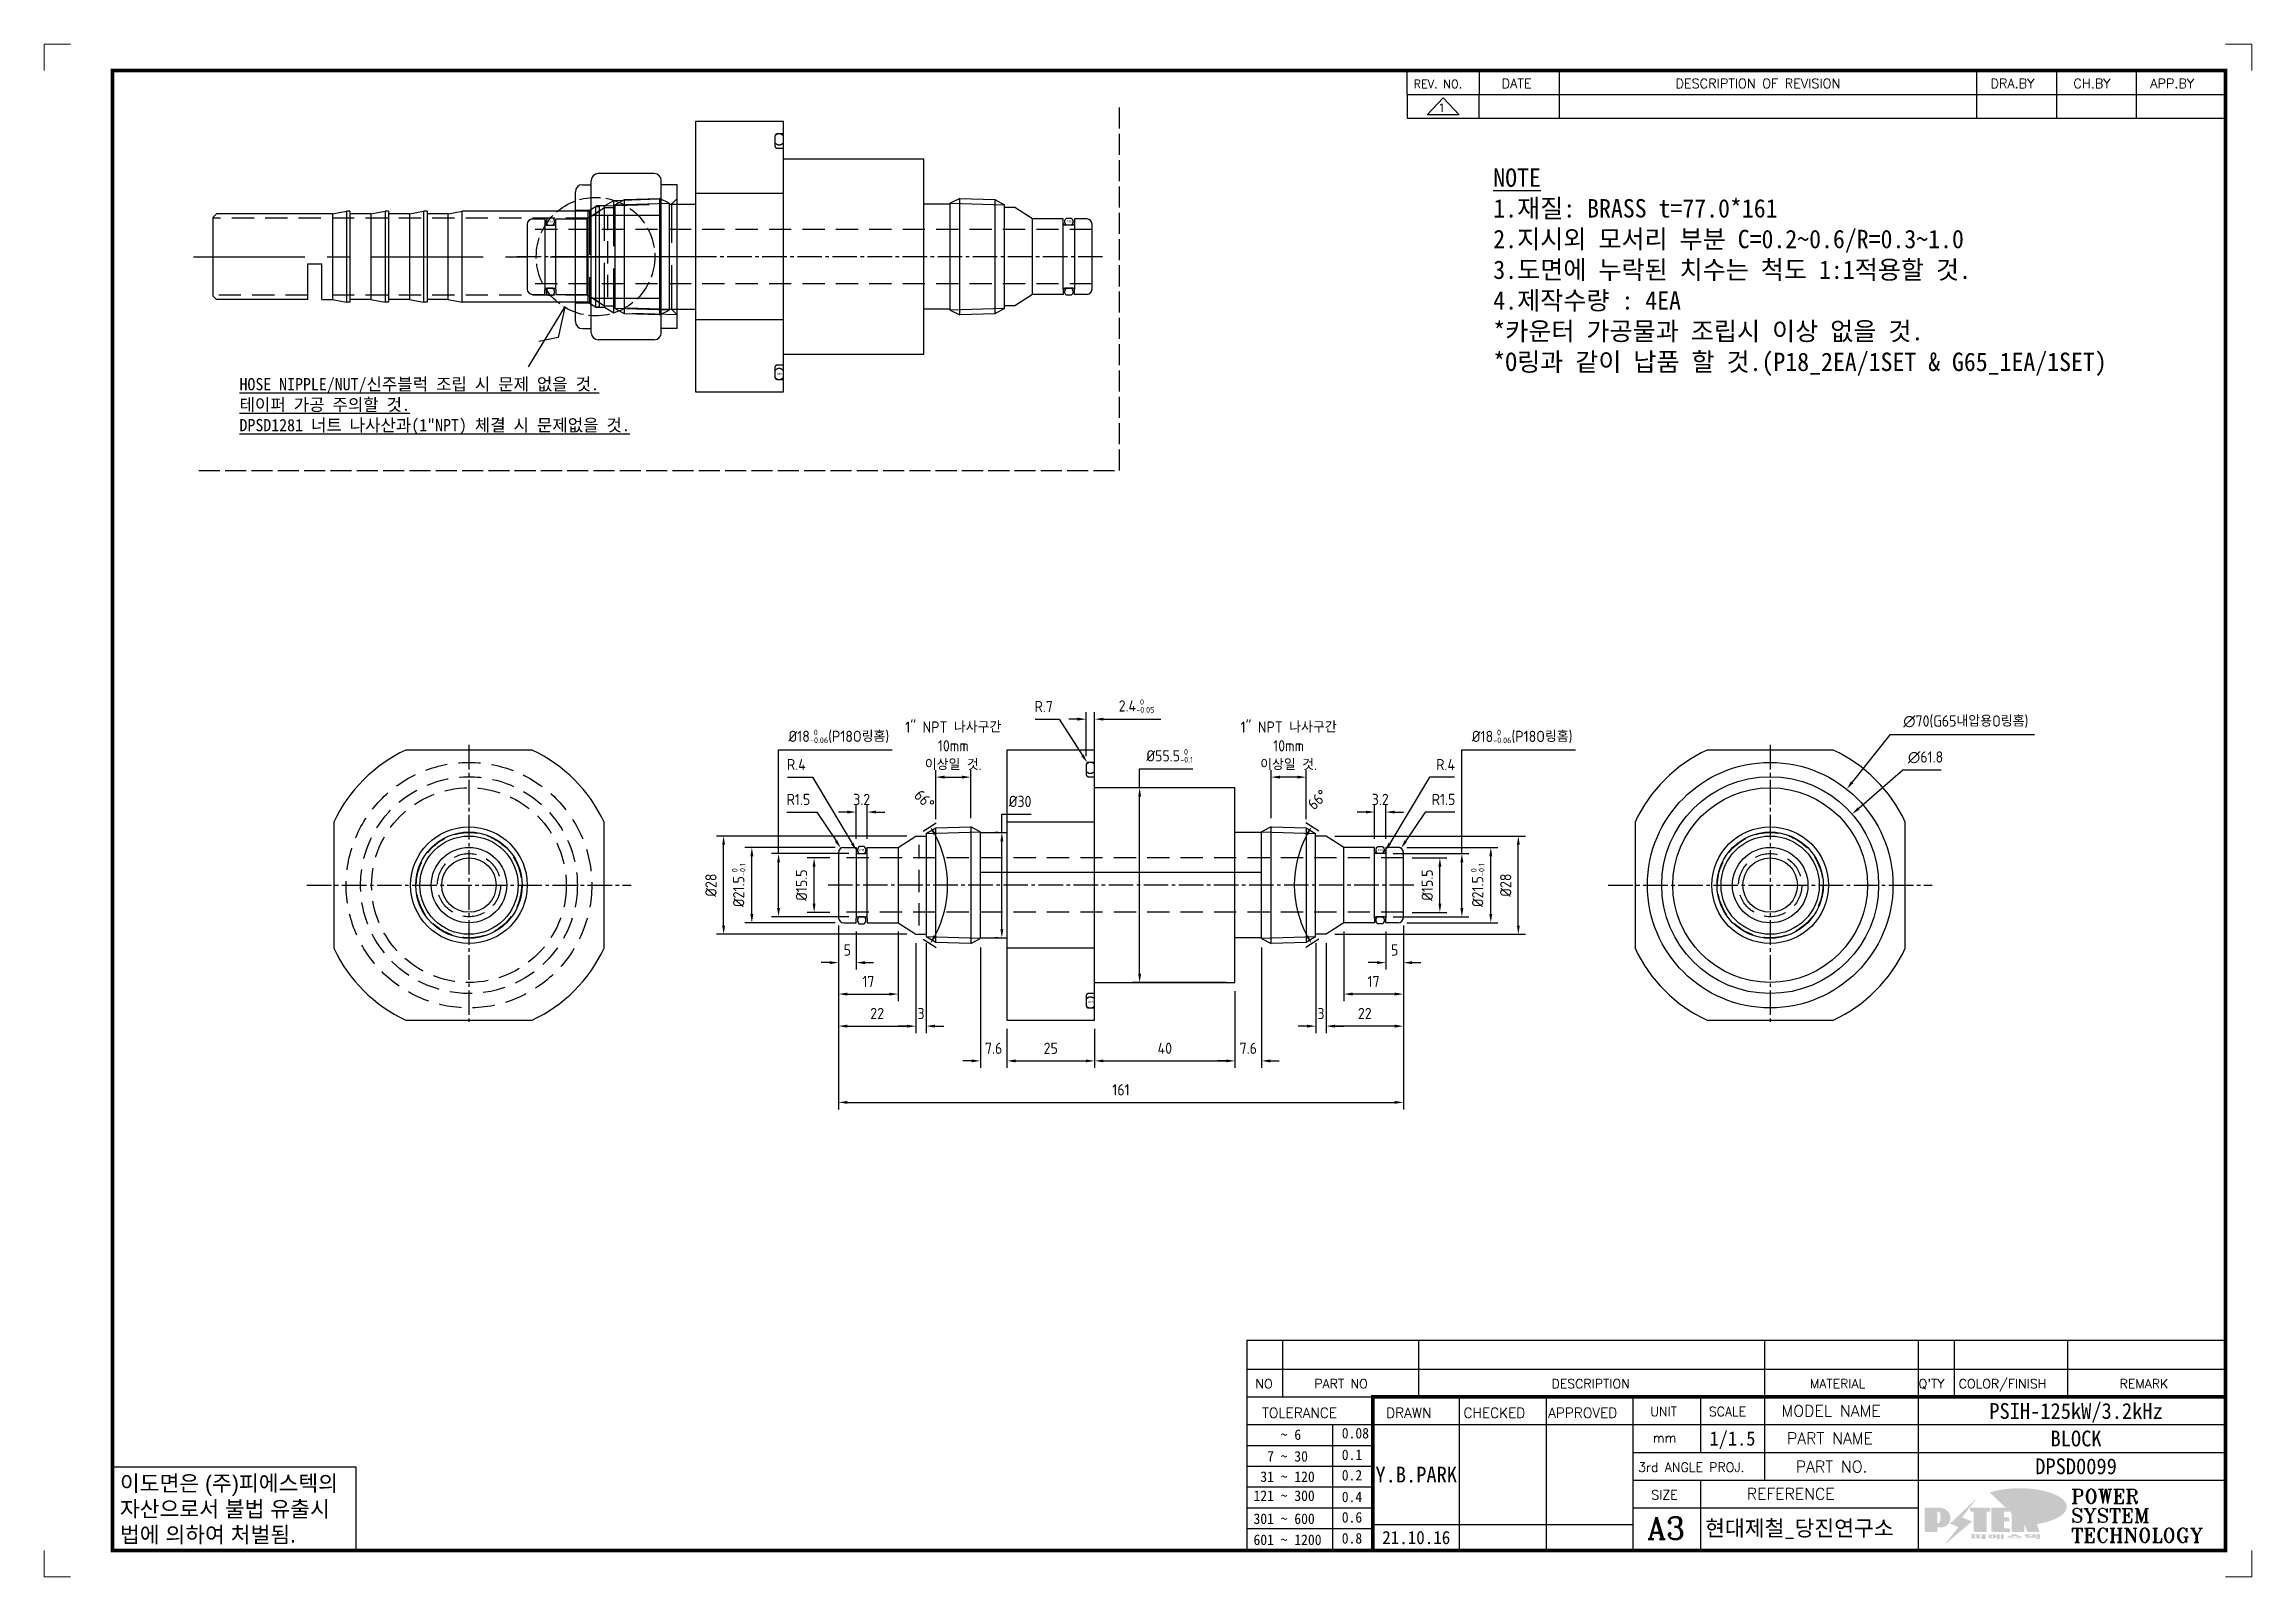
# Model space of a CAD drawing. Header units: millimetres. Extents: x 6089 to 10633, y -545 to 822.
# Drawn here: x 7886 to 8515, y -545 to -108 of the extents above; entities that cross this region are included whole.
import ezdxf
from ezdxf.enums import TextEntityAlignment as Align

# ---------------------------------------------------------------- set-up
doc = ezdxf.new("R2010")
doc.units = ezdxf.units.MM
for name, pattern in [('AM_ISO02W050', [7.5, 6, -1.5]), ('CENTER', [50.8, 31.75, -6.35, 6.35, -6.35]), ('CENTER1', [10, 7, -1, 1, -1]), ('HIDDEN', [9.525, 6.35, -3.175]), ('HIDDENX2', [19.05, 12.7, -6.35])]:
    doc.linetypes.add(name, pattern=pattern)
for name, color, linetype in [('FORMAT-1', 7, 'Continuous'), ('line', 3, 'Continuous'), ('THIN', 3, 'Continuous')]:
    doc.layers.add(name, color=color, linetype=linetype)
doc.styles.add('h1', font='')
doc.styles.add('HAN', font='')
doc.styles.add('RC', font='ROMANC.SHX')
doc.styles.add('ROMANT', font='romant')
doc.styles.add('RT', font='ROMANT.SHX', dxfattribs={"oblique": 15})
doc.styles.get("Standard").update_dxf_attribs({"font": 'ISOCP.SHX', "bigfont": 'WHGTXT.SHX'})
doc.styles.get('h1').set_extended_font_data('New Gulim')
doc.styles.get('HAN').set_extended_font_data('GulimChe')
doc.dimstyles.new('PS-1', dxfattribs={"dimtxt": 3.2, "dimasz": 2.5, "dimexe": 2, "dimexo": 2.5, "dimgap": 2, "dimtad": 1, "dimtoh": 1, "dimrnd": 0.05, "dimzin": 12, "dimdsep": 46, "dimtxsty": 'Standard', "dimcen": 0, "dimclrt": 2, "dimazin": 3, "dimtfac": 1, "dimtofl": 0, "dimtmove": 0, "dimatfit": 3, "dimfxl": 0, "dimtolj": 1, "dimtzin": 0, "dimarcsym": 0})

msp = doc.modelspace()

# ---------------------------------------------------------------- texts
at = {"color": 2, "attachment_point": 1, "style": 'HAN'}
for s, width, heights, insert, char_height in [('{\\LNOTE\\P}1.재질: BRASS t=77.0*161\\P2.지시외 모서리 부분 C=0.2~0.6/R=0.3~1.0\\P3.도면에 누락된 치수는 척도 1:1적용할 것.\\P{\\C1;4.제작수량 : 4EA\\P*카운터 가공물과 조립시 이상 없을 것.\\P*O링과 같이 납품 할 것.(P18_2EA/1SET & G65_1EA/1SET)}', 230.12668, [74.666], (8298.973, -143.737), 5.25), ('{\\LHOSE NIPPLE/NUT/신주블럭 조립 시 문제 없을 것.\\P테이퍼 가공 주의할 것.\\PDPSD1281 너트 나사산과(1"NPT) 체결 시 문제없을 것. }', 130.09207, [19.808], (7941.612, -203.497), 3.5)]:
    msp.add_mtext_dynamic_manual_height_columns(s, width=width, gutter_width=769.295, heights=heights, dxfattribs=dict(at, insert=insert, char_height=char_height))

# ---------------------------------------------------------------- blocks, each defined once
blk = doc.blocks.new('A$C2D394BA5')
at = {"color": 30}
for p, q in [((-49, 27.75), (-89, 27.75)), ((-49, -27.75), (-49, 27.75)), ((-144.99, 10.75), (-139.99, 14)), ((-139.99, 14), (-136.99, 14)), ((-121.58, 15), (-114, 15)), ((-89, 18), (-114, 18)), ((-41.42, 15), (-49, 15)), ((-23, 14), (-26, 14)), ((-18, 10.75), (-23, 14)), ((-161.99, 9.25), (-161.99, -9.25)), ((-160.49, 10.75), (-156.99, 10.75)), ((-156.99, 10.75), (-156.99, 9.4)), ((-156.99, 9.4), (-156.99, -9.4)), ((-156.59, 9), (-154.19, 9)), ((-153.79, 10.75), (-144.99, 10.75)), ((-153.79, 9.4), (-153.79, 10.75)), ((-153.79, -9.4), (-153.79, 9.4)), ((-144.99, 10.75), (-144.99, -10.75)), ((-18, -10.75), (-18, 10.75)), ((-9.2, 10.75), (-18, 10.75)), ((-9.2, 9.4), (-9.2, 10.75)), ((-9.2, -9.4), (-9.2, 9.4)), ((-6.4, 9), (-8.8, 9)), ((-2.5, 10.75), (-6, 10.75)), ((-6, 10.75), (-6, 9.4)), ((-6, 9.4), (-6, -9.4)), ((-1, -9.25), (-1, 9.25)), ((-160.49, -10.75), (-156.99, -10.75)), ((-156.99, -10.75), (-156.99, -9.4)), ((-156.59, -9), (-154.19, -9)), ((-153.79, -9.4), (-153.79, -10.75)), ((-153.79, -10.75), (-144.99, -10.75)), ((-144.99, -10.75), (-139.99, -14)), ((-18, -10.75), (-23, -14)), ((-9.2, -10.75), (-18, -10.75)), ((-9.2, -9.4), (-9.2, -10.75)), ((-6.4, -9), (-8.8, -9)), ((-6, -10.75), (-6, -9.4)), ((-2.5, -10.75), (-6, -10.75)), ((-139.99, -14), (-136.99, -14)), ((-121.58, -15), (-114, -15)), ((-89, -18), (-114, -18)), ((-41.42, -15), (-49, -15)), ((-23, -14), (-26, -14)), ((-89, -27.75), (-49, -27.75))]:
    blk.add_line(p, q, dxfattribs=at)
for p, q in [((-136.99, 14.75), (-136.99, -14.75)), ((-134.28, -16.31), (-134.28, 16.31)), ((-124.28, 16.62), (-124.28, -16.62)), ((-38.71, -16.62), (-38.71, 16.62)), ((-28.71, 16.31), (-28.71, -16.31)), ((-26, -14.75), (-26, 14.75))]:
    blk.add_line(p, q)
at = {"color": 2, "linetype": 'HIDDEN'}
for p, q in [((-1, 7.75), (-161.99, 7.75)), ((-138.99, -11.5), (-138.99, 11.5)), ((-1, -7.75), (-161.99, -7.75))]:
    blk.add_line(p, q, dxfattribs=at)
at = {"color": 1, "linetype": 'CENTER1'}
blk.add_line((2, 0), (-164.99, 0), dxfattribs=at)
at = {"color": 30}
blk.add_lwpolyline([(-114, 38.5), (-114, -38.5), (-89, -38.5), (-89, 38.5)], close=True, dxfattribs=at)
at = {"color": 2, "linetype": 'HIDDEN'}
for points in [[(-89, 35), (-90.7, 35, 0.414214), (-91.4, 34.3), (-91.4, 31.6, 0.414214), (-90.7, 30.9), (-89, 30.9)], [(-89, -30.9), (-90.7, -30.9, 0.414214), (-91.4, -31.6), (-91.4, -34.3, 0.414214), (-90.7, -35), (-89, -35)]]:
    blk.add_lwpolyline(points, format="xyb", dxfattribs=at)
for points in [[(-89, 34.43, 0.474108), (-91.4, 34.43), (-91.4, 32.47, 0.474108), (-89, 32.47)], [(-89, -32.47, 0.474108), (-91.4, -32.47), (-91.4, -34.43, 0.474108), (-89, -34.43)]]:
    blk.add_lwpolyline(points, format="xyb", close=True, dxfattribs=at)
for points in [[(-136.99, 14.75), (-121.58, 15.23), (-121.58, -15.23), (-136.99, -14.75)], [(-26, -14.75), (-41.42, -15.23), (-41.42, 15.23), (-26, 14.75)]]:
    blk.add_lwpolyline(points)
for points in [[(-156.05, 11, 0.536675), (-156.05, 9), (-154.73, 9, 0.536675), (-154.73, 11)], [(-6.94, 11, -0.536675), (-6.94, 9), (-8.26, 9, -0.536675), (-8.26, 11)], [(-156.05, -9, 0.536675), (-156.05, -11), (-154.73, -11, 0.536675), (-154.73, -9)], [(-6.94, -9, -0.536675), (-6.94, -11), (-8.26, -11, -0.536675), (-8.26, -9)]]:
    blk.add_lwpolyline(points, format="xyb", close=True)
at = {"color": 30}
for centre, radius, start, end in [((-160.49, 9.25), 1.5, 90, 180), ((-156.59, 9.4), 0.4, 180, 270), ((-154.19, 9.4), 0.4, 270, 0), ((-8.8, 9.4), 0.4, 180, 270), ((-6.4, 9.4), 0.4, 270, 0), ((-2.5, 9.25), 1.5, 0, 90), ((-160.49, -9.25), 1.5, 180, 270), ((-156.59, -9.4), 0.4, 90, 180), ((-154.19, -9.4), 0.4, 0, 90), ((-8.8, -9.4), 0.4, 90, 180), ((-6.4, -9.4), 0.4, 0, 90), ((-2.5, -9.25), 1.5, 270, 0)]:
    blk.add_arc(centre, radius, start, end, dxfattribs=at)
at = {"layer": 'THIN'}
for p, q in [((-136.99, 14.75), (-134.28, 16.31)), ((-134.28, 16.31), (-124.28, 16.62)), ((-121.58, 15.23), (-124.28, 16.62)), ((-38.71, 16.62), (-41.42, 15.23)), ((-38.71, 16.62), (-28.71, 16.31)), ((-28.71, 16.31), (-26, 14.75)), ((-134.28, -16.31), (-136.99, -14.75)), ((-124.28, -16.62), (-134.28, -16.31)), ((-124.28, -16.62), (-121.58, -15.23)), ((-41.42, -15.23), (-38.71, -16.62)), ((-28.71, -16.31), (-38.71, -16.62)), ((-26, -14.75), (-28.71, -16.31))]:
    blk.add_line(p, q, dxfattribs=at)
at = {"color": 2}
for p in [(-156.03, 10.02), (-8.17, 10.02)]:
    blk.add_text('P18', height=0.6, dxfattribs=at).set_placement(p, align=Align.MIDDLE_LEFT)
at = {"color": 2, "linetype": 'HIDDEN'}
blk.add_text('G65', height=0.6, dxfattribs=at).set_placement((-90.86, -33.34), align=Align.MIDDLE_LEFT)
blk = doc.blocks.new('A$C6BF32CEA')
at = {"color": 1, "linetype": 'CENTER1'}
for p, q in [((0, 40), (0, -40)), ((-46.19, 0), (46.19, 0))]:
    blk.add_line(p, q, dxfattribs=at)
at = {"color": 30}
blk.add_lwpolyline([(38.5, 18, 0.175809), (18, 38.5), (-18, 38.5, 0.175809), (-38.5, 18), (-38.5, -18, 0.175809), (-18, -38.5), (18, -38.5, 0.175809), (38.5, -18)], format="xyb", close=True, dxfattribs=at)
at = {"color": 251, "linetype": 'HIDDEN'}
for radius in [35, 30.9]:
    blk.add_circle((0, 0), radius, dxfattribs=at)
at = {"color": 2, "linetype": 'HIDDEN'}
for radius in [27.75, 15, 9]:
    blk.add_circle((0, 0), radius, dxfattribs=at)
blk.add_circle((0, 0), 16.62)
at = {"color": 30}
for radius in [14, 10.75, 7.75]:
    blk.add_circle((0, 0), radius, dxfattribs=at)
at = {"layer": 'THIN'}
blk.add_circle((0, 0), 15.15, dxfattribs=at)
blk = doc.blocks.new('*D403')
at = {"color": 0, "lineweight": -2}
for p, q in [((8111.36, -337.32), (8085.64, -337.32)), ((8087.64, -356.32), (8087.64, -339.82)), ((8111.36, -358.82), (8085.64, -358.82))]:
    blk.add_line(p, q, dxfattribs=at)
at = {"color": 0}
for points in [[(8087.23, -339.82), (8088.06, -339.82), (8087.64, -337.32)], [(8087.23, -356.32), (8088.06, -356.32), (8087.64, -358.82)]]:
    blk.add_solid(points, dxfattribs=at)
at = {"layer": 'DEFPOINTS', "color": 0}
for p in [(8087.64, -337.32), (8113.86, -337.32), (8113.86, -358.82)]:
    blk.add_point(p, dxfattribs=at)
at = {"color": 2, "insert": (8083.89, -348.07), "char_height": 3.2, "attachment_point": 5, "rotation": 90}
blk.add_mtext('\\A1;%%C21.5{\\H1.600000;\\S 0^ -0.1;}', dxfattribs=at)
blk = doc.blocks.new('*D404')
at = {"color": 0, "lineweight": -2}
for p, q in [((8109.86, -340.32), (8103.39, -340.32)), ((8105.39, -353.32), (8105.39, -342.82)), ((8109.86, -355.82), (8103.39, -355.82))]:
    blk.add_line(p, q, dxfattribs=at)
at = {"color": 0}
for points in [[(8104.97, -342.82), (8105.81, -342.82), (8105.39, -340.32)], [(8104.97, -353.32), (8105.81, -353.32), (8105.39, -355.82)]]:
    blk.add_solid(points, dxfattribs=at)
at = {"layer": 'DEFPOINTS', "color": 0}
for p in [(8105.39, -340.32), (8112.36, -340.32), (8112.36, -355.82)]:
    blk.add_point(p, dxfattribs=at)
at = {"color": 2, "insert": (8101.79, -348.07), "char_height": 3.2, "attachment_point": 5, "rotation": 90}
blk.add_mtext('\\A1;%%C15.5', dxfattribs=at)
blk = doc.blocks.new('*D407')
at = {"color": 0, "lineweight": -2}
for p, q in [((8131.86, -334.07), (8077.59, -334.07)), ((8079.59, -359.57), (8079.59, -336.57)), ((8131.86, -362.07), (8077.59, -362.07))]:
    blk.add_line(p, q, dxfattribs=at)
at = {"color": 0}
for points in [[(8079.18, -336.57), (8080.01, -336.57), (8079.59, -334.07)], [(8079.18, -359.57), (8080.01, -359.57), (8079.59, -362.07)]]:
    blk.add_solid(points, dxfattribs=at)
at = {"layer": 'DEFPOINTS', "color": 0}
for p in [(8079.59, -334.07), (8134.36, -334.07), (8134.36, -362.07)]:
    blk.add_point(p, dxfattribs=at)
at = {"color": 2, "insert": (8075.99, -348.07), "char_height": 3.2, "attachment_point": 5, "rotation": 90}
blk.add_mtext('\\A1;%%C28', dxfattribs=at)
blk = doc.blocks.new('*D408')
at = {"color": 0, "lineweight": -2}
for p, q in [((8136.45, -332.7), (8140.17, -330.28)), ((8136.45, -363.43), (8140.17, -365.85))]:
    blk.add_line(p, q, dxfattribs=at)
blk.add_arc((8112.82, -348.07), 30.63, 331.65439, 28.34561, dxfattribs=at)
at = {"color": 0}
for points in [[(8139.41, -333.74), (8140.13, -333.31), (8138.5, -331.37)], [(8140.13, -362.82), (8139.41, -362.39), (8138.5, -364.76)]]:
    blk.add_solid(points, dxfattribs=at)
at = {"layer": 'DEFPOINTS', "color": 0}
for p in [(8129.36, -337.32), (8134.36, -334.07), (8142.88, -353.91), (8129.36, -358.82), (8134.36, -362.07)]:
    blk.add_point(p, dxfattribs=at)
at = {"color": 2, "insert": (8136.83, -323.68), "char_height": 3.2, "attachment_point": 5, "rotation": 315.4368}
blk.add_mtext('\\A1;66°', dxfattribs=at)
blk = doc.blocks.new('*D410')
at = {"color": 0, "lineweight": -2}
for p, q in [((8112.36, -359.82), (8112.36, -372.16)), ((8117.36, -361.32), (8117.36, -372.16)), ((8109.86, -370.16), (8107.36, -370.16)), ((8119.86, -370.16), (8122.36, -370.16))]:
    blk.add_line(p, q, dxfattribs=at)
at = {"color": 0}
for points in [[(8109.86, -369.74), (8109.86, -370.58), (8112.36, -370.16)], [(8119.86, -369.74), (8119.86, -370.58), (8117.36, -370.16)]]:
    blk.add_solid(points, dxfattribs=at)
at = {"layer": 'DEFPOINTS', "color": 0}
for p in [(8112.36, -357.32), (8117.36, -358.82), (8117.36, -370.16)]:
    blk.add_point(p, dxfattribs=at)
at = {"color": 2, "insert": (8114.86, -366.56), "char_height": 3.2, "attachment_point": 5}
blk.add_mtext('\\A1;5', dxfattribs=at)
blk = doc.blocks.new('*D411')
at = {"color": 0, "lineweight": -2}
for p, q in [((8117.36, -334.82), (8117.36, -325.23)), ((8120.56, -334.82), (8120.56, -325.23)), ((8114.86, -327.23), (8112.36, -327.23)), ((8123.06, -327.23), (8125.56, -327.23))]:
    blk.add_line(p, q, dxfattribs=at)
at = {"color": 0}
for points in [[(8114.86, -326.82), (8114.86, -327.65), (8117.36, -327.23)], [(8123.06, -326.82), (8123.06, -327.65), (8120.56, -327.23)]]:
    blk.add_solid(points, dxfattribs=at)
at = {"layer": 'DEFPOINTS', "color": 0}
for p in [(8120.56, -327.23), (8117.36, -337.32), (8120.56, -337.32)]:
    blk.add_point(p, dxfattribs=at)
at = {"color": 2, "insert": (8118.96, -323.63), "char_height": 3.2, "attachment_point": 5}
blk.add_mtext('\\A1;3.2', dxfattribs=at)
blk = doc.blocks.new('*D413')
at = {"color": 0, "lineweight": -2}
for p, q in [((8112.36, -359.82), (8112.36, -381.12)), ((8129.36, -361.32), (8129.36, -381.12)), ((8114.86, -379.12), (8126.86, -379.12))]:
    blk.add_line(p, q, dxfattribs=at)
at = {"color": 0}
for points in [[(8114.86, -378.7), (8114.86, -379.54), (8112.36, -379.12)], [(8126.86, -378.7), (8126.86, -379.54), (8129.36, -379.12)]]:
    blk.add_solid(points, dxfattribs=at)
at = {"layer": 'DEFPOINTS', "color": 0}
for p in [(8112.36, -357.32), (8129.36, -358.82), (8129.36, -379.12)]:
    blk.add_point(p, dxfattribs=at)
at = {"color": 2, "insert": (8120.86, -375.52), "char_height": 3.2, "attachment_point": 5}
blk.add_mtext('\\A1;17', dxfattribs=at)
blk = doc.blocks.new('*D414')
at = {"color": 0, "lineweight": -2}
for p, q in [((8095.26, -339.07), (8095.26, -309.51)), ((8095.26, -309.51), (8127.6, -309.51)), ((8115.26, -339.07), (8093.26, -339.07)), ((8095.26, -354.57), (8095.26, -341.57)), ((8115.26, -357.07), (8093.26, -357.07))]:
    blk.add_line(p, q, dxfattribs=at)
at = {"color": 0}
for points in [[(8094.84, -341.57), (8095.67, -341.57), (8095.26, -339.07)], [(8094.84, -354.57), (8095.67, -354.57), (8095.26, -357.07)]]:
    blk.add_solid(points, dxfattribs=at)
at = {"layer": 'DEFPOINTS', "color": 0}
for p in [(8095.26, -339.07), (8117.76, -339.07), (8117.76, -357.07)]:
    blk.add_point(p, dxfattribs=at)
at = {"color": 2, "insert": (8112.43, -305.64), "char_height": 3.2, "attachment_point": 5}
blk.add_mtext('\\A1;%%C18{\\H1.600000;\\S 0^ -0.06;}(P18O링홈)', dxfattribs=at)
blk = doc.blocks.new('*D415')
at = {"color": 0, "lineweight": -2}
for p, q in [((8112.36, -359.57), (8112.36, -390.26)), ((8134.36, -364.57), (8134.36, -390.26)), ((8114.86, -388.26), (8131.86, -388.26))]:
    blk.add_line(p, q, dxfattribs=at)
at = {"color": 0}
for points in [[(8114.86, -387.84), (8114.86, -388.68), (8112.36, -388.26)], [(8131.86, -387.84), (8131.86, -388.68), (8134.36, -388.26)]]:
    blk.add_solid(points, dxfattribs=at)
at = {"layer": 'DEFPOINTS', "color": 0}
for p in [(8112.36, -357.07), (8134.36, -362.07), (8134.36, -388.26)]:
    blk.add_point(p, dxfattribs=at)
at = {"color": 2, "insert": (8123.36, -384.66), "char_height": 3.2, "attachment_point": 5}
blk.add_mtext('\\A1;22', dxfattribs=at)
blk = doc.blocks.new('*D416')
at = {"color": 0, "lineweight": -2}
for p, q in [((8134.36, -364.57), (8134.36, -390.26)), ((8137.36, -364.57), (8137.36, -390.26)), ((8131.86, -388.26), (8129.36, -388.26)), ((8139.86, -388.26), (8142.36, -388.26))]:
    blk.add_line(p, q, dxfattribs=at)
at = {"color": 0}
for points in [[(8131.86, -387.84), (8131.86, -388.68), (8134.36, -388.26)], [(8139.86, -387.84), (8139.86, -388.68), (8137.36, -388.26)]]:
    blk.add_solid(points, dxfattribs=at)
at = {"layer": 'DEFPOINTS', "color": 0}
for p in [(8134.36, -362.07), (8137.36, -362.07), (8137.36, -388.26)]:
    blk.add_point(p, dxfattribs=at)
at = {"color": 2, "insert": (8135.86, -384.66), "char_height": 3.2, "attachment_point": 5}
blk.add_mtext('\\A1;3', dxfattribs=at)
blk = doc.blocks.new('*D417')
at = {"color": 0, "lineweight": -2}
for p, q in [((8140.06, -329.25), (8140.06, -315.27)), ((8142.56, -317.27), (8147.56, -317.27)), ((8150.06, -328.94), (8150.06, -315.27))]:
    blk.add_line(p, q, dxfattribs=at)
at = {"color": 0}
for points in [[(8142.56, -316.85), (8142.56, -317.68), (8140.06, -317.27)], [(8147.56, -316.85), (8147.56, -317.68), (8150.06, -317.27)]]:
    blk.add_solid(points, dxfattribs=at)
at = {"layer": 'DEFPOINTS', "color": 0}
for p in [(8150.06, -317.27), (8140.06, -331.75), (8150.06, -331.44)]:
    blk.add_point(p, dxfattribs=at)
at = {"color": 2, "insert": (8145.06, -308.33), "char_height": 3.2, "attachment_point": 5}
blk.add_mtext('\\A1;1" NPT 나사구간\\P10mm\\P이상일 것.', dxfattribs=at)
blk = doc.blocks.new('*D418')
at = {"color": 0, "lineweight": -2}
for p, q in [((8152.77, -365.8), (8152.77, -400.17)), ((8160.35, -389.07), (8160.35, -400.17)), ((8150.27, -398.17), (8147.77, -398.17)), ((8162.85, -398.17), (8165.35, -398.17))]:
    blk.add_line(p, q, dxfattribs=at)
at = {"color": 0}
for points in [[(8150.27, -397.76), (8150.27, -398.59), (8152.77, -398.17)], [(8162.85, -397.76), (8162.85, -398.59), (8160.35, -398.17)]]:
    blk.add_solid(points, dxfattribs=at)
at = {"layer": 'DEFPOINTS', "color": 0}
for p in [(8152.77, -363.3), (8160.35, -386.57), (8160.35, -398.17)]:
    blk.add_point(p, dxfattribs=at)
at = {"color": 2, "insert": (8156.56, -394.57), "char_height": 3.2, "attachment_point": 5}
blk.add_mtext('\\A1;7.6', dxfattribs=at)
blk = doc.blocks.new('*D419')
at = {"color": 0, "lineweight": -2}
for p, q in [((8160.35, -389.07), (8160.35, -400.17)), ((8185.35, -389.07), (8185.35, -400.17)), ((8162.85, -398.17), (8182.85, -398.17))]:
    blk.add_line(p, q, dxfattribs=at)
at = {"color": 0}
for points in [[(8162.85, -397.76), (8162.85, -398.59), (8160.35, -398.17)], [(8182.85, -397.76), (8182.85, -398.59), (8185.35, -398.17)]]:
    blk.add_solid(points, dxfattribs=at)
at = {"layer": 'DEFPOINTS', "color": 0}
for p in [(8160.35, -386.57), (8185.35, -386.57), (8185.35, -398.17)]:
    blk.add_point(p, dxfattribs=at)
at = {"color": 2, "insert": (8172.85, -394.57), "char_height": 3.2, "attachment_point": 5}
blk.add_mtext('\\A1;25', dxfattribs=at)
blk = doc.blocks.new('*D420')
at = {"color": 0, "lineweight": -2}
for p, q in [((8225.35, -378.32), (8225.35, -400.17)), ((8185.35, -389.07), (8185.35, -400.17)), ((8187.85, -398.17), (8222.85, -398.17))]:
    blk.add_line(p, q, dxfattribs=at)
at = {"color": 0}
for points in [[(8187.85, -397.76), (8187.85, -398.59), (8185.35, -398.17)], [(8222.85, -397.76), (8222.85, -398.59), (8225.35, -398.17)]]:
    blk.add_solid(points, dxfattribs=at)
at = {"layer": 'DEFPOINTS', "color": 0}
for p in [(8225.35, -375.82), (8185.35, -386.57), (8225.35, -398.17)]:
    blk.add_point(p, dxfattribs=at)
at = {"color": 2, "insert": (8205.35, -394.57), "char_height": 3.2, "attachment_point": 5}
blk.add_mtext('\\A1;40', dxfattribs=at)
blk = doc.blocks.new('*D421')
at = {"color": 0, "lineweight": -2}
for p, q in [((8232.93, -365.8), (8232.93, -400.17)), ((8225.35, -378.32), (8225.35, -400.17)), ((8222.85, -398.17), (8220.35, -398.17)), ((8235.43, -398.17), (8237.93, -398.17))]:
    blk.add_line(p, q, dxfattribs=at)
at = {"color": 0}
for points in [[(8222.85, -397.76), (8222.85, -398.59), (8225.35, -398.17)], [(8235.43, -397.76), (8235.43, -398.59), (8232.93, -398.17)]]:
    blk.add_solid(points, dxfattribs=at)
at = {"layer": 'DEFPOINTS', "color": 0}
for p in [(8232.93, -363.3), (8225.35, -375.82), (8232.93, -398.17)]:
    blk.add_point(p, dxfattribs=at)
at = {"color": 2, "insert": (8229.14, -394.57), "char_height": 3.2, "attachment_point": 5}
blk.add_mtext('\\A1;7.6', dxfattribs=at)
blk = doc.blocks.new('*D424')
at = {"color": 0, "lineweight": -2}
for p, q in [((8274.35, -337.32), (8300.27, -337.32)), ((8298.27, -356.32), (8298.27, -339.82)), ((8274.35, -358.82), (8300.27, -358.82))]:
    blk.add_line(p, q, dxfattribs=at)
at = {"color": 0}
for points in [[(8297.85, -339.82), (8298.68, -339.82), (8298.27, -337.32)], [(8297.85, -356.32), (8298.68, -356.32), (8298.27, -358.82)]]:
    blk.add_solid(points, dxfattribs=at)
at = {"layer": 'DEFPOINTS', "color": 0}
for p in [(8271.85, -337.32), (8298.27, -337.32), (8271.85, -358.82)]:
    blk.add_point(p, dxfattribs=at)
at = {"color": 2, "insert": (8294.52, -348.07), "char_height": 3.2, "attachment_point": 5, "rotation": 90}
blk.add_mtext('\\A1;%%C21.5{\\H1.600000;\\S 0^ -0.1;}', dxfattribs=at)
blk = doc.blocks.new('*D429')
at = {"color": 0, "lineweight": -2}
for p, q in [((8275.85, -340.32), (8285.75, -340.32)), ((8283.75, -353.32), (8283.75, -342.82)), ((8275.85, -355.82), (8285.75, -355.82))]:
    blk.add_line(p, q, dxfattribs=at)
at = {"color": 0}
for points in [[(8283.33, -342.82), (8284.17, -342.82), (8283.75, -340.32)], [(8283.33, -353.32), (8284.17, -353.32), (8283.75, -355.82)]]:
    blk.add_solid(points, dxfattribs=at)
at = {"layer": 'DEFPOINTS', "color": 0}
for p in [(8273.35, -340.32), (8283.75, -340.32), (8273.35, -355.82)]:
    blk.add_point(p, dxfattribs=at)
at = {"color": 2, "insert": (8280.15, -348.07), "char_height": 3.2, "attachment_point": 5, "rotation": 90}
blk.add_mtext('\\A1;%%C15.5', dxfattribs=at)
blk = doc.blocks.new('*D425')
at = {"color": 0, "lineweight": -2}
for p, q in [((8253.85, -334.07), (8308.11, -334.07)), ((8306.11, -359.57), (8306.11, -336.57)), ((8253.85, -362.07), (8308.11, -362.07))]:
    blk.add_line(p, q, dxfattribs=at)
at = {"color": 0}
for points in [[(8305.69, -336.57), (8306.53, -336.57), (8306.11, -334.07)], [(8305.69, -359.57), (8306.53, -359.57), (8306.11, -362.07)]]:
    blk.add_solid(points, dxfattribs=at)
at = {"layer": 'DEFPOINTS', "color": 0}
for p in [(8251.35, -334.07), (8306.11, -334.07), (8251.35, -362.07)]:
    blk.add_point(p, dxfattribs=at)
at = {"color": 2, "insert": (8302.51, -348.07), "char_height": 3.2, "attachment_point": 5, "rotation": 90}
blk.add_mtext('\\A1;%%C28', dxfattribs=at)
blk = doc.blocks.new('*D426')
at = {"color": 0, "lineweight": -2}
for p, q in [((8249.25, -332.7), (8245.53, -330.28)), ((8249.25, -363.43), (8245.53, -365.85))]:
    blk.add_line(p, q, dxfattribs=at)
blk.add_arc((8272.89, -348.07), 30.63, 151.65439, 208.34561, dxfattribs=at)
at = {"color": 0}
for points in [[(8245.57, -333.31), (8246.29, -333.74), (8247.21, -331.37)], [(8246.29, -362.39), (8245.57, -362.82), (8247.21, -364.76)]]:
    blk.add_solid(points, dxfattribs=at)
at = {"layer": 'DEFPOINTS', "color": 0}
for p in [(8251.35, -334.07), (8256.35, -337.32), (8242.82, -353.91), (8251.35, -362.07), (8256.35, -358.82)]:
    blk.add_point(p, dxfattribs=at)
at = {"color": 2, "insert": (8248.87, -323.68), "char_height": 3.2, "attachment_point": 5, "rotation": 44.5632}
blk.add_mtext('\\A1;66°', dxfattribs=at)
blk = doc.blocks.new('*D430')
at = {"color": 0, "lineweight": -2}
for p, q in [((8268.35, -361.32), (8268.35, -372.16)), ((8273.35, -359.82), (8273.35, -372.16)), ((8265.85, -370.16), (8263.35, -370.16)), ((8275.85, -370.16), (8278.35, -370.16))]:
    blk.add_line(p, q, dxfattribs=at)
at = {"color": 0}
for points in [[(8265.85, -369.74), (8265.85, -370.58), (8268.35, -370.16)], [(8275.85, -369.74), (8275.85, -370.58), (8273.35, -370.16)]]:
    blk.add_solid(points, dxfattribs=at)
at = {"layer": 'DEFPOINTS', "color": 0}
for p in [(8273.35, -357.32), (8268.35, -358.82), (8268.35, -370.16)]:
    blk.add_point(p, dxfattribs=at)
at = {"color": 2, "insert": (8270.85, -366.56), "char_height": 3.2, "attachment_point": 5}
blk.add_mtext('\\A1;5', dxfattribs=at)
blk = doc.blocks.new('*D431')
at = {"color": 0, "lineweight": -2}
for p, q in [((8265.15, -334.82), (8265.15, -325.23)), ((8268.35, -334.82), (8268.35, -325.23)), ((8262.65, -327.23), (8260.15, -327.23)), ((8270.85, -327.23), (8273.35, -327.23))]:
    blk.add_line(p, q, dxfattribs=at)
at = {"color": 0}
for points in [[(8262.65, -326.82), (8262.65, -327.65), (8265.15, -327.23)], [(8270.85, -326.82), (8270.85, -327.65), (8268.35, -327.23)]]:
    blk.add_solid(points, dxfattribs=at)
at = {"layer": 'DEFPOINTS', "color": 0}
for p in [(8265.15, -327.23), (8265.15, -337.32), (8268.35, -337.32)]:
    blk.add_point(p, dxfattribs=at)
at = {"color": 2, "insert": (8266.75, -323.63), "char_height": 3.2, "attachment_point": 5}
blk.add_mtext('\\A1;3.2', dxfattribs=at)
blk = doc.blocks.new('*D423')
at = {"color": 0, "lineweight": -2}
for p, q in [((8256.35, -361.32), (8256.35, -381.12)), ((8273.35, -359.82), (8273.35, -381.12)), ((8270.85, -379.12), (8258.85, -379.12))]:
    blk.add_line(p, q, dxfattribs=at)
at = {"color": 0}
for points in [[(8258.85, -378.7), (8258.85, -379.54), (8256.35, -379.12)], [(8270.85, -378.7), (8270.85, -379.54), (8273.35, -379.12)]]:
    blk.add_solid(points, dxfattribs=at)
at = {"layer": 'DEFPOINTS', "color": 0}
for p in [(8273.35, -357.32), (8256.35, -358.82), (8256.35, -379.12)]:
    blk.add_point(p, dxfattribs=at)
at = {"color": 2, "insert": (8264.85, -375.52), "char_height": 3.2, "attachment_point": 5}
blk.add_mtext('\\A1;17', dxfattribs=at)
blk = doc.blocks.new('*D432')
at = {"color": 0, "lineweight": -2}
for p, q in [((8290.02, -339.07), (8290.02, -309.52)), ((8290.02, -309.52), (8322.36, -309.52)), ((8270.45, -339.07), (8292.02, -339.07)), ((8290.02, -354.57), (8290.02, -341.57)), ((8270.45, -357.07), (8292.02, -357.07))]:
    blk.add_line(p, q, dxfattribs=at)
at = {"color": 0}
for points in [[(8289.6, -341.57), (8290.43, -341.57), (8290.02, -339.07)], [(8289.6, -354.57), (8290.43, -354.57), (8290.02, -357.07)]]:
    blk.add_solid(points, dxfattribs=at)
at = {"layer": 'DEFPOINTS', "color": 0}
for p in [(8267.95, -339.07), (8290.02, -339.07), (8267.95, -357.07)]:
    blk.add_point(p, dxfattribs=at)
at = {"color": 2, "insert": (8307.19, -305.66), "char_height": 3.2, "attachment_point": 5}
blk.add_mtext('\\A1;%%C18{\\H1.600000;\\S 0^ -0.06;}(P18O링홈)', dxfattribs=at)
blk = doc.blocks.new('*D422')
at = {"color": 0, "lineweight": -2}
for p, q in [((8251.35, -364.57), (8251.35, -390.26)), ((8273.35, -359.57), (8273.35, -390.26)), ((8270.85, -388.26), (8253.85, -388.26))]:
    blk.add_line(p, q, dxfattribs=at)
at = {"color": 0}
for points in [[(8253.85, -387.84), (8253.85, -388.68), (8251.35, -388.26)], [(8270.85, -387.84), (8270.85, -388.68), (8273.35, -388.26)]]:
    blk.add_solid(points, dxfattribs=at)
at = {"layer": 'DEFPOINTS', "color": 0}
for p in [(8273.35, -357.07), (8251.35, -362.07), (8251.35, -388.26)]:
    blk.add_point(p, dxfattribs=at)
at = {"color": 2, "insert": (8262.35, -384.66), "char_height": 3.2, "attachment_point": 5}
blk.add_mtext('\\A1;22', dxfattribs=at)
blk = doc.blocks.new('*D427')
at = {"color": 0, "lineweight": -2}
for p, q in [((8248.35, -364.57), (8248.35, -390.26)), ((8251.35, -364.57), (8251.35, -390.26)), ((8245.85, -388.26), (8243.35, -388.26)), ((8253.85, -388.26), (8256.35, -388.26))]:
    blk.add_line(p, q, dxfattribs=at)
at = {"color": 0}
for points in [[(8245.85, -387.84), (8245.85, -388.68), (8248.35, -388.26)], [(8253.85, -387.84), (8253.85, -388.68), (8251.35, -388.26)]]:
    blk.add_solid(points, dxfattribs=at)
at = {"layer": 'DEFPOINTS', "color": 0}
for p in [(8248.35, -362.07), (8251.35, -362.07), (8248.35, -388.26)]:
    blk.add_point(p, dxfattribs=at)
at = {"color": 2, "insert": (8249.85, -384.66), "char_height": 3.2, "attachment_point": 5}
blk.add_mtext('\\A1;3', dxfattribs=at)
blk = doc.blocks.new('*D428')
at = {"color": 0, "lineweight": -2}
for p, q in [((8235.64, -328.94), (8235.64, -315.27)), ((8243.14, -317.27), (8238.14, -317.27)), ((8245.64, -329.25), (8245.64, -315.27))]:
    blk.add_line(p, q, dxfattribs=at)
at = {"color": 0}
for points in [[(8238.14, -316.85), (8238.14, -317.68), (8235.64, -317.27)], [(8243.14, -316.85), (8243.14, -317.68), (8245.64, -317.27)]]:
    blk.add_solid(points, dxfattribs=at)
at = {"layer": 'DEFPOINTS', "color": 0}
for p in [(8235.64, -317.27), (8235.64, -331.44), (8245.64, -331.75)]:
    blk.add_point(p, dxfattribs=at)
at = {"color": 2, "insert": (8240.64, -308.33), "char_height": 3.2, "attachment_point": 5}
blk.add_mtext('\\A1;1" NPT 나사구간\\P10mm\\P이상일 것.', dxfattribs=at)
blk = doc.blocks.new('*D433')
at = {"color": 0, "lineweight": -2}
for p, q in [((8222.85, -320.32), (8196.18, -320.32)), ((8198.18, -320.32), (8198.18, -314.94)), ((8198.18, -314.94), (8213.3, -314.94)), ((8198.18, -373.32), (8198.18, -322.82)), ((8222.85, -375.82), (8196.18, -375.82))]:
    blk.add_line(p, q, dxfattribs=at)
at = {"color": 0}
for points in [[(8197.76, -322.82), (8198.6, -322.82), (8198.18, -320.32)], [(8197.76, -373.32), (8198.6, -373.32), (8198.18, -375.82)]]:
    blk.add_solid(points, dxfattribs=at)
at = {"layer": 'DEFPOINTS', "color": 0}
for p in [(8225.35, -320.32), (8198.18, -375.82), (8225.35, -375.82)]:
    blk.add_point(p, dxfattribs=at)
at = {"color": 2, "insert": (8206.74, -311.19), "char_height": 3.2, "attachment_point": 5}
blk.add_mtext('\\A1;%%C55.5{\\H1.600000;\\S 0^ -0.1;}', dxfattribs=at)
blk = doc.blocks.new('*D434')
at = {"color": 0, "lineweight": -2}
for p, q in [((8112.36, -359.82), (8112.36, -411.99)), ((8273.35, -359.82), (8273.35, -411.99)), ((8114.86, -409.99), (8270.85, -409.99))]:
    blk.add_line(p, q, dxfattribs=at)
at = {"color": 0}
for points in [[(8114.86, -409.57), (8114.86, -410.41), (8112.36, -409.99)], [(8270.85, -409.57), (8270.85, -410.41), (8273.35, -409.99)]]:
    blk.add_solid(points, dxfattribs=at)
at = {"layer": 'DEFPOINTS', "color": 0}
for p in [(8112.36, -357.32), (8273.35, -357.32), (8273.35, -409.99)]:
    blk.add_point(p, dxfattribs=at)
at = {"color": 2, "insert": (8192.85, -406.39), "char_height": 3.2, "attachment_point": 5}
blk.add_mtext('\\A1;161', dxfattribs=at)
blk = doc.blocks.new('*D435')
at = {"color": 0, "lineweight": -2}
for p, q in [((8097.65, -327.23), (8106.18, -327.23)), ((8106.18, -327.23), (8111.65, -335.48))]:
    blk.add_line(p, q, dxfattribs=at)
at = {"color": 0}
blk.add_solid([(8112, -335.25), (8111.3, -335.71), (8113.03, -337.57)], dxfattribs=at)
at = {"layer": 'DEFPOINTS', "color": 0}
for p in [(8113.03, -337.57), (8113.86, -338.82)]:
    blk.add_point(p, dxfattribs=at)
at = {"color": 2, "insert": (8100.91, -323.63), "char_height": 3.2, "attachment_point": 5}
blk.add_mtext('\\A1;R1.5', dxfattribs=at)
blk = doc.blocks.new('*D436')
at = {"color": 0, "lineweight": -2}
for p, q in [((8097.77, -317.29), (8104.89, -317.29)), ((8104.89, -317.29), (8116.26, -336.18))]:
    blk.add_line(p, q, dxfattribs=at)
blk.add_arc((8117.76, -338.67), 0.4, 121.04506, 180, dxfattribs=at)
at = {"color": 0}
blk.add_solid([(8116.62, -335.97), (8115.9, -336.4), (8117.55, -338.32)], dxfattribs=at)
at = {"layer": 'DEFPOINTS', "color": 0}
for p in [(8117.55, -338.32), (8117.76, -338.67)]:
    blk.add_point(p, dxfattribs=at)
at = {"color": 2, "insert": (8100.33, -313.69), "char_height": 3.2, "attachment_point": 5}
blk.add_mtext('\\A1;R.4', dxfattribs=at)
blk = doc.blocks.new('*D437')
at = {"color": 0, "lineweight": -2}
for p, q in [((8279.52, -327.23), (8274.06, -335.48)), ((8288.06, -327.23), (8279.52, -327.23))]:
    blk.add_line(p, q, dxfattribs=at)
blk.add_arc((8271.85, -338.82), 1.5, 340.09005, 90, dxfattribs=at)
at = {"color": 0}
blk.add_solid([(8273.71, -335.25), (8274.4, -335.71), (8272.68, -337.57)], dxfattribs=at)
at = {"layer": 'DEFPOINTS', "color": 0}
for p in [(8271.85, -338.82), (8272.68, -337.57)]:
    blk.add_point(p, dxfattribs=at)
at = {"color": 2, "insert": (8284.79, -323.63), "char_height": 3.2, "attachment_point": 5}
blk.add_mtext('\\A1;R1.5', dxfattribs=at)
blk = doc.blocks.new('*D438')
at = {"color": 0, "lineweight": -2}
for p, q in [((8280.81, -317.29), (8269.44, -336.18)), ((8287.93, -317.29), (8280.81, -317.29))]:
    blk.add_line(p, q, dxfattribs=at)
blk.add_arc((8267.95, -338.67), 0.4, 58.95494, 180, dxfattribs=at)
at = {"color": 0}
blk.add_solid([(8269.09, -335.97), (8269.8, -336.4), (8268.15, -338.32)], dxfattribs=at)
at = {"layer": 'DEFPOINTS', "color": 0}
for p in [(8267.95, -338.67), (8268.15, -338.32)]:
    blk.add_point(p, dxfattribs=at)
at = {"color": 2, "insert": (8285.37, -313.69), "char_height": 3.2, "attachment_point": 5}
blk.add_mtext('\\A1;R.4', dxfattribs=at)
blk = doc.blocks.new('*D439')
at = {"color": 0, "lineweight": -2}
for p, q in [((8415.71, -315.24), (8403.12, -326.17)), ((8426.67, -315.24), (8415.71, -315.24))]:
    blk.add_line(p, q, dxfattribs=at)
at = {"color": 0}
blk.add_solid([(8402.85, -325.86), (8403.39, -326.49), (8401.23, -327.81)], dxfattribs=at)
at = {"layer": 'DEFPOINTS', "color": 0}
for p in [(8401.23, -327.81), (8354.56, -368.32)]:
    blk.add_point(p, dxfattribs=at)
at = {"color": 2, "insert": (8422.19, -311.64), "char_height": 3.2, "attachment_point": 5}
blk.add_mtext('\\A1;∅61.8', dxfattribs=at)
blk = doc.blocks.new('*D440')
at = {"color": 0, "lineweight": -2}
for p, q in [((8412.04, -305.19), (8401.26, -318.73)), ((8453.27, -305.19), (8412.04, -305.19))]:
    blk.add_line(p, q, dxfattribs=at)
at = {"color": 0}
blk.add_solid([(8400.93, -318.47), (8401.58, -318.99), (8399.7, -320.69)], dxfattribs=at)
at = {"layer": 'DEFPOINTS', "color": 0}
for p in [(8399.7, -320.69), (8356.09, -375.44)]:
    blk.add_point(p, dxfattribs=at)
at = {"color": 2, "insert": (8433.65, -301.43), "char_height": 3.2, "attachment_point": 5}
blk.add_mtext('\\A1;∅70(G65내압용O링홈)', dxfattribs=at)
blk = doc.blocks.new('*D441')
at = {"color": 0, "lineweight": -2}
for p, q in [((8180.45, -300.75), (8177.95, -300.75)), ((8182.95, -311.27), (8182.95, -298.75)), ((8185.35, -310.57), (8185.35, -298.75)), ((8187.85, -300.75), (8204.26, -300.75))]:
    blk.add_line(p, q, dxfattribs=at)
at = {"color": 0}
for points in [[(8180.45, -300.33), (8180.45, -301.16), (8182.95, -300.75)], [(8187.85, -300.33), (8187.85, -301.16), (8185.35, -300.75)]]:
    blk.add_solid(points, dxfattribs=at)
at = {"layer": 'DEFPOINTS', "color": 0}
for p in [(8185.35, -300.75), (8182.95, -313.77), (8185.35, -313.07)]:
    blk.add_point(p, dxfattribs=at)
at = {"color": 2, "insert": (8197.31, -296.97), "char_height": 3.2, "attachment_point": 5}
blk.add_mtext('\\A1;2.4{\\H1.600000;\\S 0^ -0.05;}', dxfattribs=at)
blk = doc.blocks.new('*D442')
at = {"color": 0, "lineweight": -2}
for p, q in [((8168.42, -300.74), (8175.22, -300.74)), ((8175.22, -300.74), (8181.91, -311.08))]:
    blk.add_line(p, q, dxfattribs=at)
at = {"color": 0}
blk.add_solid([(8182.26, -310.85), (8181.56, -311.31), (8183.27, -313.18)], dxfattribs=at)
at = {"layer": 'DEFPOINTS', "color": 0}
for p in [(8183.27, -313.18), (8183.65, -313.77)]:
    blk.add_point(p, dxfattribs=at)
at = {"color": 2, "insert": (8170.82, -297.14), "char_height": 3.2, "attachment_point": 5}
blk.add_mtext('\\A1;R.7', dxfattribs=at)
blk = doc.blocks.new('re3')
at = {"color": 180}
for p, q in [((0, 0), (0, -4.55)), ((6.87, -0.64), (3.86, -3.91)), ((9.88, -3.91), (3.86, -3.91)), ((6.87, -0.64), (9.88, -3.91)), ((13.74, -4.55), (13.74, 0)), ((28.97, -4.55), (28.97, 0)), ((108.25, -4.55), (108.25, 0)), ((123.49, -4.55), (123.49, 0)), ((138.64, -4.55), (138.64, 0)), ((0, -4.55), (155.53, -4.55))]:
    blk.add_line(p, q, dxfattribs=at)
at = {"color": 2, "style": 'RC', "oblique": 15}
blk.add_attdef('REV.NO', text='', height=1.56, dxfattribs=at).set_placement((6.59, -2.56), align=Align.MIDDLE_CENTER)
blk.add_attdef('-1', text='', height=1.56, dxfattribs=at).set_placement((9.37, -1.66), align=Align.MIDDLE_LEFT)
at = {"color": 2, "style": 'HAN'}
for tag, p in [('REV.-DATE', (21.36, -2.28)), ('DRA.BY', (115.87, -2.28)), ('CH.BY', (131.07, -2.28)), ('APP.BY', (147.09, -2.28))]:
    blk.add_attdef(tag, text='', height=2.5, dxfattribs=at).set_placement(p, align=Align.MIDDLE_CENTER)
blk.add_attdef('DESCRIPTION-OF-REVISION', text='', height=2.5, dxfattribs=at).set_placement((31.61, -2.28), align=Align.MIDDLE_LEFT)
blk = doc.blocks.new('no3')
at = {"color": 180}
for p, q in [((0, 5.5), (0, 0)), ((0, 5.5), (186, 5.5)), ((6.79, 5.5), (6.79, 0)), ((32.74, 0.11), (32.74, 5.5)), ((98.4, 5.5), (98.4, 0)), ((127.61, 5.5), (127.61, 0)), ((134.43, 5.5), (134.43, 0)), ((155.98, 5.5), (155.98, 0))]:
    blk.add_line(p, q, dxfattribs=at)
at = {"color": 2, "style": 'HAN'}
for tag, p in [('PART-NO', (19.76, 2.75)), ('MATERIAL', (111.38, 2.75)), ("Q'TY", (131.02, 2.75)), ('COLOR/FINISH', (145.2, 2.75)), ('REMARK', (170.76, 2.75))]:
    blk.add_attdef(tag, text='', height=2.9, dxfattribs=at).set_placement(p, align=Align.MIDDLE_CENTER)
blk.add_attdef('DESCRIPTION', text='', height=2.9, dxfattribs=at).set_placement((34.51, 2.75), align=Align.MIDDLE_LEFT)
at = {"color": 2, "style": 'RT', "oblique": 15}
blk.add_attdef('NO', text='', height=1.74, dxfattribs=at).set_placement((3.38, 2.51), align=Align.MIDDLE_CENTER)
blk = doc.blocks.new('t3')
for p, q in [((0, 15.88), (46.25, 15.88)), ((0, 15.88), (0, 0)), ((46.25, 15.88), (46.25, 0)), ((0, 0), (46.25, 0))]:
    blk.add_line(p, q)
at = {"color": 1, "style": 'h1'}
for s, p in [('이도면은 (주)피에스텍의', (1.4, 11.29)), ('자산으로서 불법 유출시', (1.4, 6.41)), ('법에 의하여 처벌됨.', (1.4, 1.52))]:
    blk.add_text(s, height=3, dxfattribs=at).set_placement(p)
blk = doc.blocks.new('new LOGO')
at = {"layer": 'line'}
h = blk.add_hatch(color=1, dxfattribs=at)
h.paths.add_polyline_path([(41.5, 16.4), (54.3, 16.4, 1), (54.3, 82.9), (0, 82.9), (0, -0.1), (41.5, -0.1)])
h.paths.add_polyline_path([(41.5, 27.9), (41.5, 71.9), (43.6, 71.9, -0.414214), (54.6, 60.9), (54.6, 38.9, -0.414214), (43.6, 27.9)], flags=16)
h.paths.add_polyline_path([(214.7, 71.9), (227.5, 71.9), (227.5, 82.9), (159.7, 82.9), (159.7, 71.9), (172.5, 71.9), (172.5, -0.1), (214.7, -0.1)])
h.paths.add_polyline_path([(276, 37.4), (294.8, 37.4), (294.8, 49.1), (276, 49.1), (276, 71.9), (294.8, 71.9), (294.8, 82.9), (234.5, 82.9), (234.5, -0.1), (297, -0.1), (297, 10.9), (276, 10.9)])
h.paths.add_polyline_path([(347.2, 35.2), (359.7, -0.1), (400.5, -0.1), (379.6, 66.8), (399.7, 82.9), (380.6, 82.9), (347.2, 61.6), (347.2, 82.9), (305.5, 82.9), (305.5, -0.1), (347.2, -0.1)])
h = blk.add_hatch(color=250, dxfattribs=at)
h.paths.add_polyline_path([(44.5, 69.4), (46.6, 69.4, -0.129793), (52, 68, 0.221832), (43.6, 71.9), (41.5, 71.9), (41.5, 27.9), (43.6, 27.9, 0.02048), (44.5, 28)], flags=17)
h.paths.add_polyline_path([(44.5, 13.9), (57.3, 13.9, 0.72362), (77.1, 73.9, -0.679777), (54.3, 16.4), (41.5, 16.4), (41.5, -0.1), (3, -0.1), (3, -2.6), (44.5, -2.6)])
h.paths.add_polyline_path([(117.9, 14.2), (71.5, -44.4), (77.1, -39.6), (120.8, 15.6), (92, 28.9), (173.3, 106), (177.5, 111.4), (89.1, 27.6)])
h.paths.add_polyline_path([(162.7, 71.9), (162.7, 69.4), (172.5, 69.4), (172.5, 71.9)], flags=17)
h.paths.add_polyline_path([(217.7, 69.4), (230.5, 69.4), (230.5, 80.4), (227.5, 80.4), (227.5, 71.9), (214.7, 71.9), (214.7, -0.1), (175.5, -0.1), (175.5, -2.6), (217.7, -2.6)])
h.paths.add_polyline_path([(297.8, 46.6), (294.8, 46.6), (294.8, 37.4), (276, 37.4), (276, 10.9), (279, 10.9), (279, 34.9), (297.8, 34.9)])
h.paths.add_polyline_path([(300, 8.4), (297, 8.4), (297, -0.1), (237.5, -0.1), (237.5, -2.6), (300, -2.6)])
h.paths.add_polyline_path([(297.8, 80.4), (294.8, 80.4), (294.8, 71.9), (276, 71.9), (276, 49.1), (279, 49.1), (279, 69.4), (297.8, 69.4)])
h.paths.add_polyline_path([(350.2, 80.4), (347.2, 80.4), (347.2, 61.6), (350.2, 63.5)])
h.paths.add_polyline_path([(350.2, 26.7), (347.2, 35.2), (347.2, -0.1), (308.5, -0.1), (308.5, -2.6), (350.2, -2.6)])
h.paths.add_polyline_path([(402.7, 80.4), (396.5, 80.4), (379.6, 66.8), (400.5, -0.1), (361.8, -0.1), (362.7, -2.6), (403.5, -2.6), (382.6, 64.3)])
blk.add_hatch(color=5, dxfattribs=at).paths.add_polyline_path([(166.3, 35), (131, 49), (180.4, 112.7), (92, 28.9), (120.8, 15.6), (74.4, -43)])
h = blk.add_hatch(color=253, dxfattribs=at)
edge = h.paths.add_edge_path()
edge.add_ellipse((333.9, 86.4), major_axis=(-165.9, 0), ratio=0.39426, start_angle=111.51268, end_angle=334.46902)
edge.add_ellipse((314.1, 81.2), major_axis=(-153.7, 0), ratio=0.40699, start_angle=121.30662, end_angle=327.74369, ccw=False)
edge.add_line((394, 27.8), (394.7, 25.6))
h = blk.add_hatch(color=250, dxfattribs=at)
edge = h.paths.add_edge_path()
edge.add_ellipse((237.8, -17.6), major_axis=(-14.3, 0), ratio=0.526336, start_angle=192.2456, end_angle=269.07481)
edge.add_line((238.1, -10.1), (237.6, -10.1))
edge.add_ellipse((237.8, -17.6), major_axis=(-14.3, 0), ratio=0.526336, start_angle=270.92519, end_angle=449.07481)
edge.add_line((237.6, -25.1), (238.1, -25.1))
edge.add_ellipse((237.8, -17.6), major_axis=(-14.3, 0), ratio=0.526336, start_angle=450.92519, end_angle=527.7544)
edge.add_line((251.7, -19.2), (254.1, -19.2))
edge.add_line((254.1, -19.2), (254.1, -27.1))
edge.add_line((254.1, -27.1), (263.1, -27.1))
edge.add_line((263.1, -27.1), (263.1, -10.1))
edge.add_line((263.1, -10.1), (254.1, -10.1))
edge.add_line((254.1, -10.1), (254.1, -16))
edge.add_line((254.1, -16), (251.7, -16))
h.paths.add_polyline_path([(241, -16.4), (241, -18.7, -1), (234.4, -18.7), (234.4, -16.4, -1)], flags=16)
h.paths.add_polyline_path([(278.2, -10.1), (268.1, -10.1), (268.1, -27.1), (278.2, -27.1)])
h.paths.add_polyline_path([(310.3, -10.1), (310.3, -11.1, -0.157169), (289.3, -17.5), (294, -19.9, 0.128407), (316.3, -15.9, 0.128407), (338.6, -19.9), (343.3, -17.5, -0.157169), (322.2, -11.1), (322.2, -10.1)])
h.paths.add_polyline_path([(342.1, -25.1), (342.1, -22.3), (290.4, -22.3), (290.4, -25.1)])
h.paths.add_polyline_path([(352, -10.1), (352, -16.2, 0.414214), (354, -18.2), (378.7, -18.2), (378.7, -19.6), (390.2, -19.6), (390.2, -10.1), (378.7, -10.1), (378.7, -13.6), (374.7, -13.6), (374.7, -15.1), (378.7, -15.1), (378.7, -16.2), (364.7, -16.2), (364.7, -15.1), (371.2, -15.1), (371.2, -13.6), (364.7, -13.6), (364.7, -12.6), (374.7, -12.6), (374.7, -10.1)])
h.paths.add_polyline_path([(393.8, -10.1), (393.8, -19.6), (405, -19.6), (405, -10.1)])
h.paths.add_polyline_path([(405, -27.1), (405, -20.9), (356.8, -20.9), (356.8, -23), (391.8, -23), (391.8, -27.1)])
h.paths.add_polyline_path([(200.4, -10.1), (200.4, -22.3), (193.2, -22.3), (193.2, -12.6), (196.6, -12.6), (196.6, -10.1), (161, -10.1), (161, -12.6), (164.5, -12.6), (164.5, -22.3), (161, -22.3), (161, -25.1), (200.4, -25.1), (200.4, -27.1), (213.9, -27.1), (213.9, -10.1)])
h.paths.add_polyline_path([(182, -12.6), (175.6, -12.6), (175.6, -22.3), (182, -22.3)], flags=17)
blk = doc.blocks.new('format-3')
at = {"color": 3, "lineweight": 9}
for p, q in [((0, 286.3), (0, 291.3)), ((5, 291.3), (0, 291.3)), ((414.5, 291.3), (419.5, 291.3)), ((419.5, 286.3), (419.5, 291.3)), ((0, 5), (0, 0)), ((419.5, 5), (419.5, 0)), ((5, 0), (0, 0)), ((414.5, 0), (419.5, 0))]:
    blk.add_line(p, q, dxfattribs=at)
at = {"color": 180}
for p, q in [((258.97, 281.75), (258.97, 286.3)), ((272.71, 281.75), (272.71, 286.3)), ((287.94, 281.75), (287.94, 286.3)), ((367.22, 281.75), (367.22, 286.3)), ((382.45, 281.75), (382.45, 286.3)), ((397.61, 281.75), (397.61, 286.3)), ((258.97, 281.75), (414.5, 281.75)), ((228.5, 39.49), (228.5, 5)), ((228.5, 39.49), (414.5, 39.49)), ((235.29, 39.49), (235.29, 34.21)), ((261.24, 34.21), (261.24, 39.49)), ((326.9, 39.49), (326.9, 34.21)), ((356.11, 39.49), (356.11, 34.21)), ((362.93, 39.49), (362.93, 34.21)), ((384.48, 39.49), (384.48, 34.21)), ((228.5, 34.21), (252.48, 34.21)), ((268.96, 5), (268.96, 34.21)), ((285.45, 5), (285.45, 34.21)), ((301.94, 5), (301.94, 34.21)), ((314.72, 34.21), (314.72, 23.65)), ((326.9, 34.21), (326.9, 18.37)), ((356.11, 34.21), (356.11, 5)), ((228.5, 28.93), (252.48, 28.93)), ((244.89, 5.23), (244.89, 28.93)), ((252.48, 28.93), (414.5, 28.93)), ((228.5, 24.98), (252.48, 24.98)), ((228.5, 21.03), (252.48, 21.03)), ((301.94, 23.65), (414.5, 23.65)), ((228.5, 17.08), (252.48, 17.08)), ((301.94, 18.37), (414.5, 18.37)), ((314.72, 18.37), (314.72, 5)), ((228.5, 13.13), (252.48, 13.13)), ((301.94, 13.09), (356.11, 13.09)), ((228.5, 9.18), (252.48, 9.18)), ((252.48, 9.95), (301.94, 9.95))]:
    blk.add_line(p, q, dxfattribs=at)
at = {"const_width": 0.7}
blk.add_lwpolyline([(252.48, 5), (252.48, 34.21), (414.5, 34.21)], dxfattribs=at)
at = {"layer": 'FORMAT-1', "const_width": 0.7}
blk.add_lwpolyline([(13, 5), (13, 286.3), (414.5, 286.3), (414.5, 5)], close=True, dxfattribs=at)
blk.add_blockref('t3', (13, 5))
at = {"xscale": 0.05400000000000027, "yscale": 0.05400000000000027, "zscale": 0.05400000000000027}
blk.add_blockref('new LOGO', (357.35, 8.65), dxfattribs=at)
at = {"color": 2}
for s, height, style, p in [('REV. NO.', 1.56, 'RC', (260.23, 282.95)), ('DATE', 1.788, 'RC', (276.95, 282.94)), ('DESCRIPTION OF REVISION', 1.7875, 'RC', (309.98, 282.94)), ('DRA.BY', 1.788, 'RC', (369.83, 282.94)), ('CH.BY', 1.788, 'RC', (385.59, 282.94)), ('APP.BY', 1.788, 'RC', (400.18, 282.94)), ('COLOR/FINISH', 1.7424, 'RC', (363.8, 35.83)), ('NO', 1.742, 'RC', (230.16, 35.83)), ('PART NO', 1.742, 'RC', (241.36, 35.83)), ('DESCRIPTION', 1.7424, 'RC', (286.43, 35.83)), ('MATERIAL', 1.742, 'RC', (335.52, 35.83)), ("Q'TY", 1.742, 'RC', (356.17, 35.83)), ('REMARK', 1.742, 'RC', (394.37, 35.83)), (' TOLERANCE', 1.9, 'RC', (230.11, 30.22)), ('DRAWN', 1.9, 'RC', (255, 30.22)), ('CHECKED', 1.9, 'RC', (269.71, 30.22)), ('APPROVED', 1.9, 'RC', (285.8, 30.22)), ('UNIT', 1.742, 'RC', (305.19, 30.55)), ('SCALE', 1.742, 'RC', (316.32, 30.55)), ('MODEL NAME', 2.178, 'RC', (330.12, 30.46)), ('    ~ 6', 2, 'HAN', (229.8, 26.03)), ('0.08', 2, 'HAN', (246.57, 26.31)), ('mm', 1.742, 'RC', (305.67, 25.56)), ('PART NAME', 2.178, 'RC', (331.17, 25.24)), ('  7 ~ 30', 2, 'HAN', (229.8, 21.91)), ('0.1', 2, 'HAN', (246.57, 22.2)), ('3rd ANGLE PROJ.', 1.7424, 'RC', (302.87, 19.97)), ('PART NO.', 2.178, 'RC', (332.84, 19.85)), (' 31 ~ 120', 2, 'HAN', (229.8, 18.04)), ('0.2', 2, 'HAN', (246.57, 18.32)), ('REFERENCE', 2.178, 'RC', (323.52, 14.69)), ('121 ~ 300', 2, 'HAN', (229.8, 14.42)), ('0.4', 2, 'HAN', (246.57, 14.2)), ('SIZE', 1.742, 'RC', (305.39, 14.71)), ('301 ~ 600', 2, 'HAN', (229.8, 10.04)), ('0.6', 2, 'HAN', (246.57, 10.32)), ('601 ~ 1200', 2, 'HAN', (229.8, 6.05)), ('0.8', 2, 'HAN', (246.57, 6.33))]:
    blk.add_text(s, height=height, dxfattribs=dict(at, style=style)).set_placement(p)
at = {"style": 'ROMANT'}
for s, p in [('POWER', (385.15, 13.96)), ('SYSTEM', (385.15, 10.31)), ('TECHNOLOGY', (385.15, 6.56))]:
    blk.add_text(s, height=2.7, dxfattribs=at).set_placement(p)
at = {"color": 2, "lineweight": 25, "style": 'RC'}
blk.add_text('A3', height=4.182, dxfattribs=at).set_placement((304.61, 7.14))
at = {"style": 'HAN'}
for tag, height, p in [('MODEL-NAME', 3, (386.1, 31.53)), ('SCALE', 2.7, (320.81, 26.29)), ('PART-NAME', 3, (386.1, 26.29)), ('CH-BY', 3, (277.21, 19.44)), ('PART-NO', 3, (386.1, 21.01)), ('DRA-BY', 3, (260.72, 19.44)), ('APP-BY', 3, (293.7, 19.44)), ('DRA-DATE', 2.5, (260.72, 7.47)), ('CH-DATE', 2.5, (277.21, 7.47)), ('APP-DATE', 2.5, (293.7, 7.47)), ('관련업체', 3, (333.52, 9.26))]:
    blk.add_attdef(tag, text='', height=height, dxfattribs=at).set_placement(p, align=Align.MIDDLE_CENTER)
blk = doc.blocks.new('A$C2CBF475D')
at = {"color": 6}
for p, q in [((-77, 12.25), (-73, 13)), ((-73, 13), (-73, -13)), ((-72, 13), (-73, 13)), ((-72, 13), (-72, -13)), ((-66, 12.25), (-62, 13)), ((-62, 13), (-62, -13)), ((-61, 13), (-62, 13)), ((-61, 13), (-61, -13)), ((-55, 12.25), (-51, 13)), ((-51, 13), (-51, -13)), ((-50, 13), (-51, 13)), ((-50, 13), (-50, -13)), ((-44, 12.25), (-40, 13)), ((-40, -13), (-40, 13)), ((-4.08, 13), (-40, 13)), ((-4.08, 12.99), (-2, 14.34)), ((-4.08, -13), (-4.08, 13)), ((-2, 14.34), (-2, -14.34)), ((-2, 14.34), (-1, 14.34)), ((-1, 14.34), (-1, -14.34)), ((-111, 11.25), (-110, 12.25)), ((-111, -11.25), (-111, 11.25)), ((-77, 12.25), (-110, 12.25)), ((-77, 12.25), (-77, -12.25)), ((-66, 12.25), (-72, 12.25)), ((-66, 12.25), (-66, -12.25)), ((-55, 12.25), (-61, 12.25)), ((-55, 12.25), (-55, -12.25)), ((-44, 12.25), (-50, 12.25)), ((-44, -12.25), (-44, 12.25)), ((-84, -2), (-80, -2)), ((-84, -12.25), (-84, -2)), ((-80, -12.25), (-80, -2)), ((-110, -12.25), (-111, -11.25)), ((-84, -12.25), (-110, -12.25)), ((-80, -12.25), (-77, -12.25)), ((-77, -12.25), (-73, -13)), ((-66, -12.25), (-72, -12.25)), ((-66, -12.25), (-62, -13)), ((-55, -12.25), (-61, -12.25)), ((-55, -12.25), (-51, -13)), ((-44, -12.25), (-50, -12.25)), ((-44, -12.25), (-40, -13)), ((-72, -13), (-73, -13)), ((-61, -13), (-62, -13)), ((-50, -13), (-51, -13)), ((-4.08, -13), (-40, -13)), ((-4.08, -12.99), (-2, -14.34)), ((-2, -14.34), (-1, -14.34))]:
    blk.add_line(p, q, dxfattribs=at)
at = {"color": 2, "linetype": 'HIDDEN'}
for p, q in [((-4.08, 11), (-1, 13)), ((-4.08, 11), (-111, 11)), ((-84, -11), (-111, -11)), ((-4.08, -11), (-77, -11)), ((-4.08, -11), (-1, -13))]:
    blk.add_line(p, q, dxfattribs=at)
at = {"color": 1, "linetype": 'CENTER'}
blk.add_line((-116.57, 0), (6.31, 0), dxfattribs=at)
blk = doc.blocks.new('A$C706B1240')
at = {"color": 230}
for p, q in [((-2.5, 20.5), (0, 20.5)), ((0, -21.67), (0, 21.67)), ((18, 23.67), (2, 23.67)), ((20, -21.67), (20, 21.67)), ((24.5, 20.5), (20, 20.5)), ((24.5, -20.5), (24.5, 20.5)), ((-4.5, -18.5), (-4.5, 18.5)), ((0, 11.84), (20, 11.84)), ((0, -11.84), (20, -11.84)), ((-2.5, -20.5), (0, -20.5)), ((18, -23.67), (2, -23.67)), ((24.5, -20.5), (20, -20.5))]:
    blk.add_line(p, q, dxfattribs=at)
at = {"color": 2, "linetype": 'HIDDENX2'}
for p, q in [((-0.5, 13.21), (-4.5, 13.21)), ((-0.5, 13.21), (1.49, 14.5)), ((-0.5, 13.21), (-0.5, -13.21)), ((3.8, 14.5), (1.49, 14.5)), ((6.5, -16.06), (6.5, 16.06)), ((-0.5, -13.21), (-4.5, -13.21)), ((-0.5, -13.21), (1.49, -14.5)), ((3.8, -14.5), (1.49, -14.5))]:
    blk.add_line(p, q, dxfattribs=at)
at = {"color": 1, "linetype": 'CENTER1'}
blk.add_line((29.5, 0), (-9.5, 0), dxfattribs=at)
at = {"color": 2, "linetype": 'HIDDENX2'}
for points in [[(3.8, 14.5), (6.5, 16.06), (24.5, 16.62)], [(22.98, -15.1), (3.8, -14.5), (3.8, 14.5), (22.98, 15.1)], [(24.5, -16.62), (22.98, -15.1), (22.98, 15.1), (24.5, 16.62)], [(24.5, -16.62), (6.5, -16.06), (3.8, -14.5)]]:
    blk.add_lwpolyline(points, dxfattribs=at)
at = {"color": 230}
for centre, start, end in [((-2.5, 18.5), 90, 180), ((2, 21.67), 90, 180), ((18, 21.67), 360, 90), ((-2.5, -18.5), 180, 270), ((2, -21.67), 180, 270), ((18, -21.67), 270, 0)]:
    blk.add_arc(centre, 2, start, end, dxfattribs=at)
blk = doc.blocks.new('A$C19BF45BA')
at = {"color": 30}
for p, q in [((96, 27.75), (56, 27.75)), ((96, -27.75), (96, 27.75)), ((0, 10.75), (5, 14)), ((5, 14), (8, 14)), ((23.42, 15), (31, 15)), ((56, 18), (31, 18)), ((103.58, 15), (96, 15)), ((121.99, 14), (118.99, 14)), ((126.99, 10.75), (121.99, 14)), ((-17, 9.25), (-17, -9.25)), ((-15.5, 10.75), (-12, 10.75)), ((-12, 10.75), (-12, 9.4)), ((-12, 9.4), (-12, -9.4)), ((-11.6, 9), (-9.2, 9)), ((-8.8, 10.75), (0, 10.75)), ((-8.8, 9.4), (-8.8, 10.75)), ((-8.8, -9.4), (-8.8, 9.4)), ((0, 10.75), (0, -10.75)), ((126.99, -10.75), (126.99, 10.75)), ((135.79, 10.75), (126.99, 10.75)), ((135.79, 9.4), (135.79, 10.75)), ((135.79, -9.4), (135.79, 9.4)), ((138.59, 9), (136.19, 9)), ((142.49, 10.75), (138.99, 10.75)), ((138.99, 10.75), (138.99, 9.4)), ((138.99, 9.4), (138.99, -9.4)), ((143.99, -9.25), (143.99, 9.25)), ((-15.5, -10.75), (-12, -10.75)), ((-12, -10.75), (-12, -9.4)), ((-11.6, -9), (-9.2, -9)), ((-8.8, -9.4), (-8.8, -10.75)), ((-8.8, -10.75), (0, -10.75)), ((0, -10.75), (5, -14)), ((126.99, -10.75), (121.99, -14)), ((135.79, -10.75), (126.99, -10.75)), ((135.79, -9.4), (135.79, -10.75)), ((138.59, -9), (136.19, -9)), ((138.99, -10.75), (138.99, -9.4)), ((142.49, -10.75), (138.99, -10.75)), ((5, -14), (8, -14)), ((23.42, -15), (31, -15)), ((56, -18), (31, -18)), ((103.58, -15), (96, -15)), ((121.99, -14), (118.99, -14)), ((56, -27.75), (96, -27.75))]:
    blk.add_line(p, q, dxfattribs=at)
for p, q in [((8, 14.75), (8, -14.75)), ((10.71, -16.31), (10.71, 16.31)), ((20.71, 16.62), (20.71, -16.62)), ((106.28, -16.62), (106.28, 16.62)), ((116.28, 16.31), (116.28, -16.31)), ((118.99, -14.75), (118.99, 14.75))]:
    blk.add_line(p, q)
at = {"color": 2, "linetype": 'HIDDEN'}
for p, q in [((143.99, 7.75), (-17, 7.75)), ((6, -11.5), (6, 11.5)), ((143.99, -7.75), (-17, -7.75))]:
    blk.add_line(p, q, dxfattribs=at)
at = {"color": 1, "linetype": 'CENTER1'}
blk.add_line((146.99, 0), (-20, 0), dxfattribs=at)
at = {"color": 30}
blk.add_lwpolyline([(31, 38.5), (31, -38.5), (56, -38.5), (56, 38.5)], close=True, dxfattribs=at)
at = {"color": 2, "linetype": 'HIDDEN'}
for points in [[(56, 35), (54.3, 35, 0.414214), (53.6, 34.3), (53.6, 31.6, 0.414214), (54.3, 30.9), (56, 30.9)], [(56, -30.9), (54.3, -30.9, 0.414214), (53.6, -31.6), (53.6, -34.3, 0.414214), (54.3, -35), (56, -35)]]:
    blk.add_lwpolyline(points, format="xyb", dxfattribs=at)
for points in [[(56, 34.43, 0.474108), (53.6, 34.43), (53.6, 32.47, 0.474108), (56, 32.47)], [(56, -32.47, 0.474108), (53.6, -32.47), (53.6, -34.43, 0.474108), (56, -34.43)]]:
    blk.add_lwpolyline(points, format="xyb", close=True, dxfattribs=at)
for points in [[(8, 14.75), (23.42, 15.23), (23.42, -15.23), (8, -14.75)], [(118.99, -14.75), (103.58, -15.23), (103.58, 15.23), (118.99, 14.75)]]:
    blk.add_lwpolyline(points)
for points in [[(-11.06, 11, 0.536675), (-11.06, 9), (-9.74, 9, 0.536675), (-9.74, 11)], [(138.05, 11, -0.536675), (138.05, 9), (136.73, 9, -0.536675), (136.73, 11)], [(-11.06, -9, 0.536675), (-11.06, -11), (-9.74, -11, 0.536675), (-9.74, -9)], [(138.05, -9, -0.536675), (138.05, -11), (136.73, -11, -0.536675), (136.73, -9)]]:
    blk.add_lwpolyline(points, format="xyb", close=True)
at = {"color": 30}
for centre, radius, start, end in [((-15.5, 9.25), 1.5, 90, 180), ((-11.6, 9.4), 0.4, 180, 270), ((-9.2, 9.4), 0.4, 270, 0), ((136.19, 9.4), 0.4, 180, 270), ((138.59, 9.4), 0.4, 270, 0), ((142.49, 9.25), 1.5, 0, 90), ((-15.5, -9.25), 1.5, 180, 270), ((-11.6, -9.4), 0.4, 90, 180), ((-9.2, -9.4), 0.4, 0, 90), ((136.19, -9.4), 0.4, 90, 180), ((138.59, -9.4), 0.4, 0, 90), ((142.49, -9.25), 1.5, 270, 0)]:
    blk.add_arc(centre, radius, start, end, dxfattribs=at)
at = {"layer": 'THIN'}
for p, q in [((8, 14.75), (10.71, 16.31)), ((10.71, 16.31), (20.71, 16.62)), ((23.42, 15.23), (20.71, 16.62)), ((106.28, 16.62), (103.58, 15.23)), ((106.28, 16.62), (116.28, 16.31)), ((116.28, 16.31), (118.99, 14.75)), ((10.71, -16.31), (8, -14.75)), ((20.71, -16.62), (10.71, -16.31)), ((20.71, -16.62), (23.42, -15.23)), ((103.58, -15.23), (106.28, -16.62)), ((116.28, -16.31), (106.28, -16.62)), ((118.99, -14.75), (116.28, -16.31))]:
    blk.add_line(p, q, dxfattribs=at)
at = {"color": 2}
for p in [(-11.04, 10.02), (136.82, 10.02)]:
    blk.add_text('P18', height=0.6, dxfattribs=at).set_placement(p, align=Align.MIDDLE_LEFT)
at = {"color": 2, "linetype": 'HIDDEN'}
blk.add_text('G65', height=0.6, dxfattribs=at).set_placement((54.13, -33.34), align=Align.MIDDLE_LEFT)
blk = doc.blocks.new('*D464')
at = {"color": 0, "lineweight": -2}
for p, q in [((8157.85, -333.07), (8156.9, -333.07)), ((8158.9, -333.07), (8158.9, -327.79)), ((8158.9, -327.79), (8167.3, -327.79)), ((8158.9, -360.57), (8158.9, -335.57)), ((8157.85, -363.07), (8156.9, -363.07))]:
    blk.add_line(p, q, dxfattribs=at)
at = {"color": 0}
for points in [[(8158.49, -335.57), (8159.32, -335.57), (8158.9, -333.07)], [(8158.49, -360.57), (8159.32, -360.57), (8158.9, -363.07)]]:
    blk.add_solid(points, dxfattribs=at)
at = {"layer": 'DEFPOINTS', "color": 0}
for p in [(8158.9, -333.07), (8160.35, -333.07), (8160.35, -363.07)]:
    blk.add_point(p, dxfattribs=at)
at = {"color": 2, "insert": (8164.1, -324.19), "char_height": 3.2, "attachment_point": 5}
blk.add_mtext('\\A1;%%C30', dxfattribs=at)

# ---------------------------------------------------------------- dimensions: what is measured, and where the dimension line sits
dim = msp.add_linear_dim(base=(8150.064, -317.268), p1=(8140.064, -331.754), p2=(8150.064, -331.442), text='1" NPT 나사구간\\P<>mm\\P이상일 것.', dimstyle='PS-1')
dim.commit()
dim.dimension.update_dxf_attribs({"geometry": '*D417', "text_midpoint": (8145.064, -317.268), "dimtype": 160})
at = {"color": 1}
for center, mpoint, picture, middle in [((8183.652, -313.766), (8183.271, -313.178), '*D442', (8170.823, -300.74)), ((8117.757, -338.666), (8117.55, -338.323), '*D436', (8100.33, -317.291))]:
    dim = msp.add_radius_dim(center=center, mpoint=mpoint, dimstyle='PS-1', dxfattribs=at)
    dim.commit()
    dim.dimension.update_dxf_attribs({"geometry": picture, "text_midpoint": middle, "dimtype": 164})
dim = msp.add_linear_dim(base=(8185.352, -300.748), p1=(8182.952, -313.766), p2=(8185.352, -313.066), dimstyle='PS-1', override={"dimtol": 1, "dimlim": 0, "dimtp": 0, "dimtm": 0.05, "dimtfac": 0.5, "dimtdec": 2, "dimtolj": 1, "dimtzin": 8}, dxfattribs=at)
dim.commit()
dim.dimension.update_dxf_attribs({"geometry": '*D441', "text_midpoint": (8197.305, -296.968)})
for base, p1, p2, angle, text, picture, middle in [((8235.639, -317.268), (8245.639, -331.754), (8235.639, -331.442), 180, '1" NPT 나사구간\\P<>mm\\P이상일 것.', '*D428', (8240.639, -317.268)), ((8158.902, -333.066), (8160.352, -363.066), (8160.352, -333.066), 90, '%%C<>', '*D464', (8164.104, -327.793)), ((8283.752, -340.316), (8273.347, -355.816), (8273.347, -340.316), 90, '%%C<>', '*D429', (8283.752, -348.066))]:
    dim = msp.add_linear_dim(base=base, p1=p1, p2=p2, angle=angle, text=text, dimstyle='PS-1')
    dim.commit()
    dim.dimension.update_dxf_attribs({"geometry": picture, "text_midpoint": middle, "dimtype": 160})
for base, p1, p2, picture, middle in [((8095.258, -339.066), (8117.757, -357.066), (8117.757, -339.066), '*D414', (8112.43, -309.506)), ((8290.016, -339.066), (8267.947, -357.066), (8267.947, -339.066), '*D432', (8307.188, -309.521))]:
    dim = msp.add_linear_dim(base=base, p1=p1, p2=p2, angle=90, text='%%C<>(P18O링홈)', dimstyle='PS-1', override={"dimtol": 1, "dimtm": 0.06, "dimtfac": 0.5, "dimtzin": 8}, dxfattribs=at)
    dim.commit()
    dim.dimension.update_dxf_attribs({"geometry": picture, "text_midpoint": middle, "dimtype": 160})
dim = msp.add_diameter_dim_2p(p1=(8356.087, -375.443), p2=(8399.699, -320.689), text='<>(G65내압용O링홈)', dimstyle='PS-1', dxfattribs=at)
dim.commit()
dim.dimension.update_dxf_attribs({"geometry": '*D440', "text_midpoint": (8433.654, -305.194), "dimtype": 163})
for base, p1, p2, override, picture, middle in [((8198.181, -375.816), (8225.352, -320.316), (8225.352, -375.816), {"dimtol": 1, "dimtm": 0.1, "dimtfac": 0.5, "dimtzin": 8}, '*D433', (8206.741, -314.942)), ((8087.642, -337.316), (8113.857, -358.816), (8113.857, -337.316), {"dimtol": 1, "dimlim": 0, "dimtp": 0, "dimtm": 0.1, "dimtfac": 0.5, "dimtdec": 2, "dimtolj": 1, "dimtzin": 8}, '*D403', (8087.642, -348.066))]:
    dim = msp.add_linear_dim(base=base, p1=p1, p2=p2, angle=90, text='%%C<>', dimstyle='PS-1', override=override)
    dim.commit()
    dim.dimension.update_dxf_attribs({"geometry": picture, "text_midpoint": middle, "dimtype": 160})
for center, mpoint, picture, middle in [((8267.947, -338.666), (8268.153, -338.323), '*D438', (8285.373, -317.291)), ((8113.857, -338.816), (8113.028, -337.565), '*D435', (8100.915, -327.226)), ((8271.847, -338.816), (8272.675, -337.565), '*D437', (8284.789, -327.226))]:
    dim = msp.add_radius_dim(center=center, mpoint=mpoint, dimstyle='PS-1')
    dim.commit()
    dim.dimension.update_dxf_attribs({"geometry": picture, "text_midpoint": middle, "dimtype": 164})
dim = msp.add_diameter_dim_2p(p1=(8354.556, -368.32), p2=(8401.23, -327.813), dimstyle='PS-1', dxfattribs=at)
dim.commit()
dim.dimension.update_dxf_attribs({"geometry": '*D439', "text_midpoint": (8422.192, -315.244), "dimtype": 163})
for base, line1, line2, picture, middle in [((8142.881, -353.914), ((8129.357, -337.316), (8134.357, -334.066)), ((8129.357, -358.816), (8134.357, -362.066)), '*D408', (8134.309, -326.245)), ((8242.822, -353.914), ((8256.347, -337.316), (8251.347, -334.066)), ((8256.347, -358.816), (8251.347, -362.066)), '*D426', (8251.395, -326.245))]:
    dim = msp.add_angular_dim_2l(base=base, line1=line1, line2=line2, dimstyle='PS-1', override={"dimadec": 1})
    dim.commit()
    dim.dimension.update_dxf_attribs({"geometry": picture, "text_midpoint": middle, "dimtype": 162})
dim = msp.add_linear_dim(base=(8120.557, -327.233), p1=(8117.357, -337.316), p2=(8120.557, -337.316), dimstyle='PS-1', dxfattribs=at)
dim.commit()
dim.dimension.update_dxf_attribs({"geometry": '*D411', "text_midpoint": (8118.957, -327.233), "dimtype": 160})
dim = msp.add_linear_dim(base=(8265.147, -327.233), p1=(8268.347, -337.316), p2=(8265.147, -337.316), angle=180, dimstyle='PS-1', dxfattribs=at)
dim.commit()
dim.dimension.update_dxf_attribs({"geometry": '*D431', "text_midpoint": (8266.747, -327.233), "dimtype": 160})
for base, p1, p2, picture, middle in [((8079.592, -334.066), (8134.357, -362.066), (8134.357, -334.066), '*D407', (8075.992, -348.066)), ((8306.112, -334.066), (8251.347, -362.066), (8251.347, -334.066), '*D425', (8302.511, -348.066)), ((8105.389, -340.316), (8112.357, -355.816), (8112.357, -340.316), '*D404', (8101.789, -348.066))]:
    dim = msp.add_linear_dim(base=base, p1=p1, p2=p2, angle=90, text='%%C<>', dimstyle='PS-1')
    dim.commit()
    dim.dimension.update_dxf_attribs({"geometry": picture, "text_midpoint": middle})
dim = msp.add_linear_dim(base=(8298.268, -337.316), p1=(8271.847, -358.816), p2=(8271.847, -337.316), angle=90, text='%%C<>', dimstyle='PS-1', override={"dimtol": 1, "dimlim": 0, "dimtp": 0, "dimtm": 0.1, "dimtfac": 0.5, "dimtdec": 2, "dimtolj": 1, "dimtzin": 8})
dim.commit()
dim.dimension.update_dxf_attribs({"geometry": '*D424', "text_midpoint": (8294.52, -348.066)})
for base, p1, p2, picture, middle in [((8117.357, -370.159), (8112.357, -357.316), (8117.357, -358.816), '*D410', (8114.857, -370.159)), ((8129.357, -379.119), (8112.357, -357.316), (8129.357, -358.816), '*D413', (8120.857, -379.119)), ((8137.357, -388.259), (8134.357, -362.066), (8137.357, -362.066), '*D416', (8135.857, -388.259)), ((8160.352, -398.175), (8152.772, -363.297), (8160.352, -386.566), '*D418', (8156.562, -398.175)), ((8232.932, -398.175), (8225.352, -375.816), (8232.932, -363.297), '*D421', (8229.142, -398.175))]:
    dim = msp.add_linear_dim(base=base, p1=p1, p2=p2, dimstyle='PS-1')
    dim.commit()
    dim.dimension.update_dxf_attribs({"geometry": picture, "text_midpoint": middle, "dimtype": 160})
for base, p1, p2, picture, middle in [((8134.357, -388.259), (8112.357, -357.066), (8134.357, -362.066), '*D415', (8123.357, -384.659)), ((8273.347, -409.989), (8112.357, -357.316), (8273.347, -357.316), '*D434', (8192.852, -406.389)), ((8225.352, -398.175), (8185.352, -386.566), (8225.352, -375.816), '*D420', (8205.352, -394.575)), ((8185.352, -398.175), (8160.352, -386.566), (8185.352, -386.566), '*D419', (8172.852, -394.575))]:
    dim = msp.add_linear_dim(base=base, p1=p1, p2=p2, dimstyle='PS-1')
    dim.commit()
    dim.dimension.update_dxf_attribs({"geometry": picture, "text_midpoint": middle})
dim = msp.add_linear_dim(base=(8251.347, -388.259), p1=(8273.347, -357.066), p2=(8251.347, -362.066), angle=180, dimstyle='PS-1')
dim.commit()
dim.dimension.update_dxf_attribs({"geometry": '*D422', "text_midpoint": (8262.347, -384.659)})
for base, p1, p2, picture, middle in [((8256.347, -379.119), (8273.347, -357.316), (8256.347, -358.816), '*D423', (8264.847, -379.119)), ((8268.347, -370.159), (8273.347, -357.316), (8268.347, -358.816), '*D430', (8270.847, -370.159)), ((8248.347, -388.259), (8251.347, -362.066), (8248.347, -362.066), '*D427', (8249.847, -388.259))]:
    dim = msp.add_linear_dim(base=base, p1=p1, p2=p2, angle=180, dimstyle='PS-1')
    dim.commit()
    dim.dimension.update_dxf_attribs({"geometry": picture, "text_midpoint": middle, "dimtype": 160})

# ---------------------------------------------------------------- linework, layer by layer
at = {"color": 1, "linetype": 'CENTER1'}
for p, q in [((8377.893, -308.066), (8377.893, -388.066)), ((8331.705, -348.066), (8424.081, -348.066))]:
    msp.add_line(p, q, dxfattribs=at)
msp.add_line((8152.772, -344.365), (8232.932, -344.365))
at = {"color": 6, "linetype": 'AM_ISO02W050'}
msp.add_lwpolyline([(7930.036, -229.861), (8192.442, -229.861), (8192.442, -126.268)], dxfattribs=at)
at = {"color": 2}
msp.add_lwpolyline([(8024.02, -200.3), (8034.32, -183.333), (8032.4, -191.926), (8026.945, -193.05)], dxfattribs=at)
at = {"color": 30}
msp.add_lwpolyline([(8416.393, -330.066, 0.1758086), (8395.893, -309.566), (8359.893, -309.566, 0.1758086), (8339.393, -330.066), (8339.393, -366.066, 0.1758086), (8359.893, -386.566), (8395.893, -386.566, 0.1758086), (8416.393, -366.066)], format="xyb", close=True, dxfattribs=at)
at = {"color": 6, "linetype": 'AM_ISO02W050'}
msp.add_circle((8043.083, -168.898), 16.887, dxfattribs=at)
at = {"color": 251}
for radius in [35, 30.9]:
    msp.add_circle((8377.893, -348.066), radius, dxfattribs=at)
at = {"color": 30}
for radius in [27.75, 14, 10.75, 7.75]:
    msp.add_circle((8377.893, -348.066), radius, dxfattribs=at)
msp.add_circle((8377.893, -348.066), 16.625)
at = {"color": 2, "linetype": 'HIDDEN'}
for radius in [15, 9]:
    msp.add_circle((8377.893, -348.066), radius, dxfattribs=at)
at = {"layer": 'THIN'}
msp.add_circle((8377.893, -348.066), 15.146, dxfattribs=at)

# ---------------------------------------------------------------- block references
ref = msp.add_blockref('format-3', (7885.933, -545.26), dxfattribs=dict(xscale=1.5, yscale=1.5, zscale=1.5))
ref.add_attrib('DRA-DATE', '21.10.16', dxfattribs={"height": 3.75, "style": 'HAN'}).set_placement((8277.013, -534.048), align=Align.MIDDLE_CENTER)
ref.add_attrib('DRA-BY', 'Y.B.PARK', dxfattribs={"height": 4.5, "style": 'HAN'}).set_placement((8277.013, -516.097), align=Align.MIDDLE_CENTER)
ref.add_attrib('MODEL-NAME', 'PSIH-125kW/3.2kHz', dxfattribs={"lineweight": 35, "height": 4.5, "style": 'HAN'}).set_placement((8465.076, -497.973), align=Align.MIDDLE_CENTER)
ref.add_attrib('PART-NAME', 'BLOCK', dxfattribs={"lineweight": 35, "height": 4.5, "style": 'HAN'}).set_placement((8465.076, -505.819), align=Align.MIDDLE_CENTER)
ref.add_attrib('PART-NO', 'DPSD0099', dxfattribs={"lineweight": 35, "height": 4.5, "style": 'HAN'}).set_placement((8465.076, -513.739), align=Align.MIDDLE_CENTER)
ref.add_attrib('SCALE', '1/1.5', dxfattribs={"height": 4.05, "style": 'HAN'}).set_placement((8367.145, -505.819), align=Align.MIDDLE_CENTER)
ref.add_attrib('관련업체', '현대제철_당진연구소', dxfattribs={"height": 4.5, "style": 'HAN'}).set_placement((8386.218, -531.366), align=Align.MIDDLE_CENTER)
ref = msp.add_blockref('re3', (8274.382, -122.635), dxfattribs=dict(xscale=1.5, yscale=1.5, zscale=1.5))
ref.add_attrib('REV.NO', '1', dxfattribs={"color": 2, "height": 2.34, "style": 'RC'}).set_placement((8284.264, -126.471), align=Align.MIDDLE_CENTER)
for name, p in [('A$C19BF45BA', (8040.622, -168.898)), ('A$C706B1240', (8041.842, -168.898)), ('A$C2CBF475D', (8045.083, -168.898)), ('A$C6BF32CEA', (8007.013, -348.066)), ('A$C2D394BA5', (8274.347, -348.066))]:
    msp.add_blockref(name, p)
at = {"xscale": 1.5, "yscale": 1.5, "zscale": 1.5}
msp.add_blockref('no3', (8228.683, -486.019), dxfattribs=at)

msp.set_redraw_order([(e.dxf.handle, doc.entitydb.next_handle()) for e in msp.query("TEXT MTEXT ATTDEF DIMENSION ARC_DIMENSION")])  # texts and dimensions are drawn at this point

doc.saveas('drawing.dxf')
